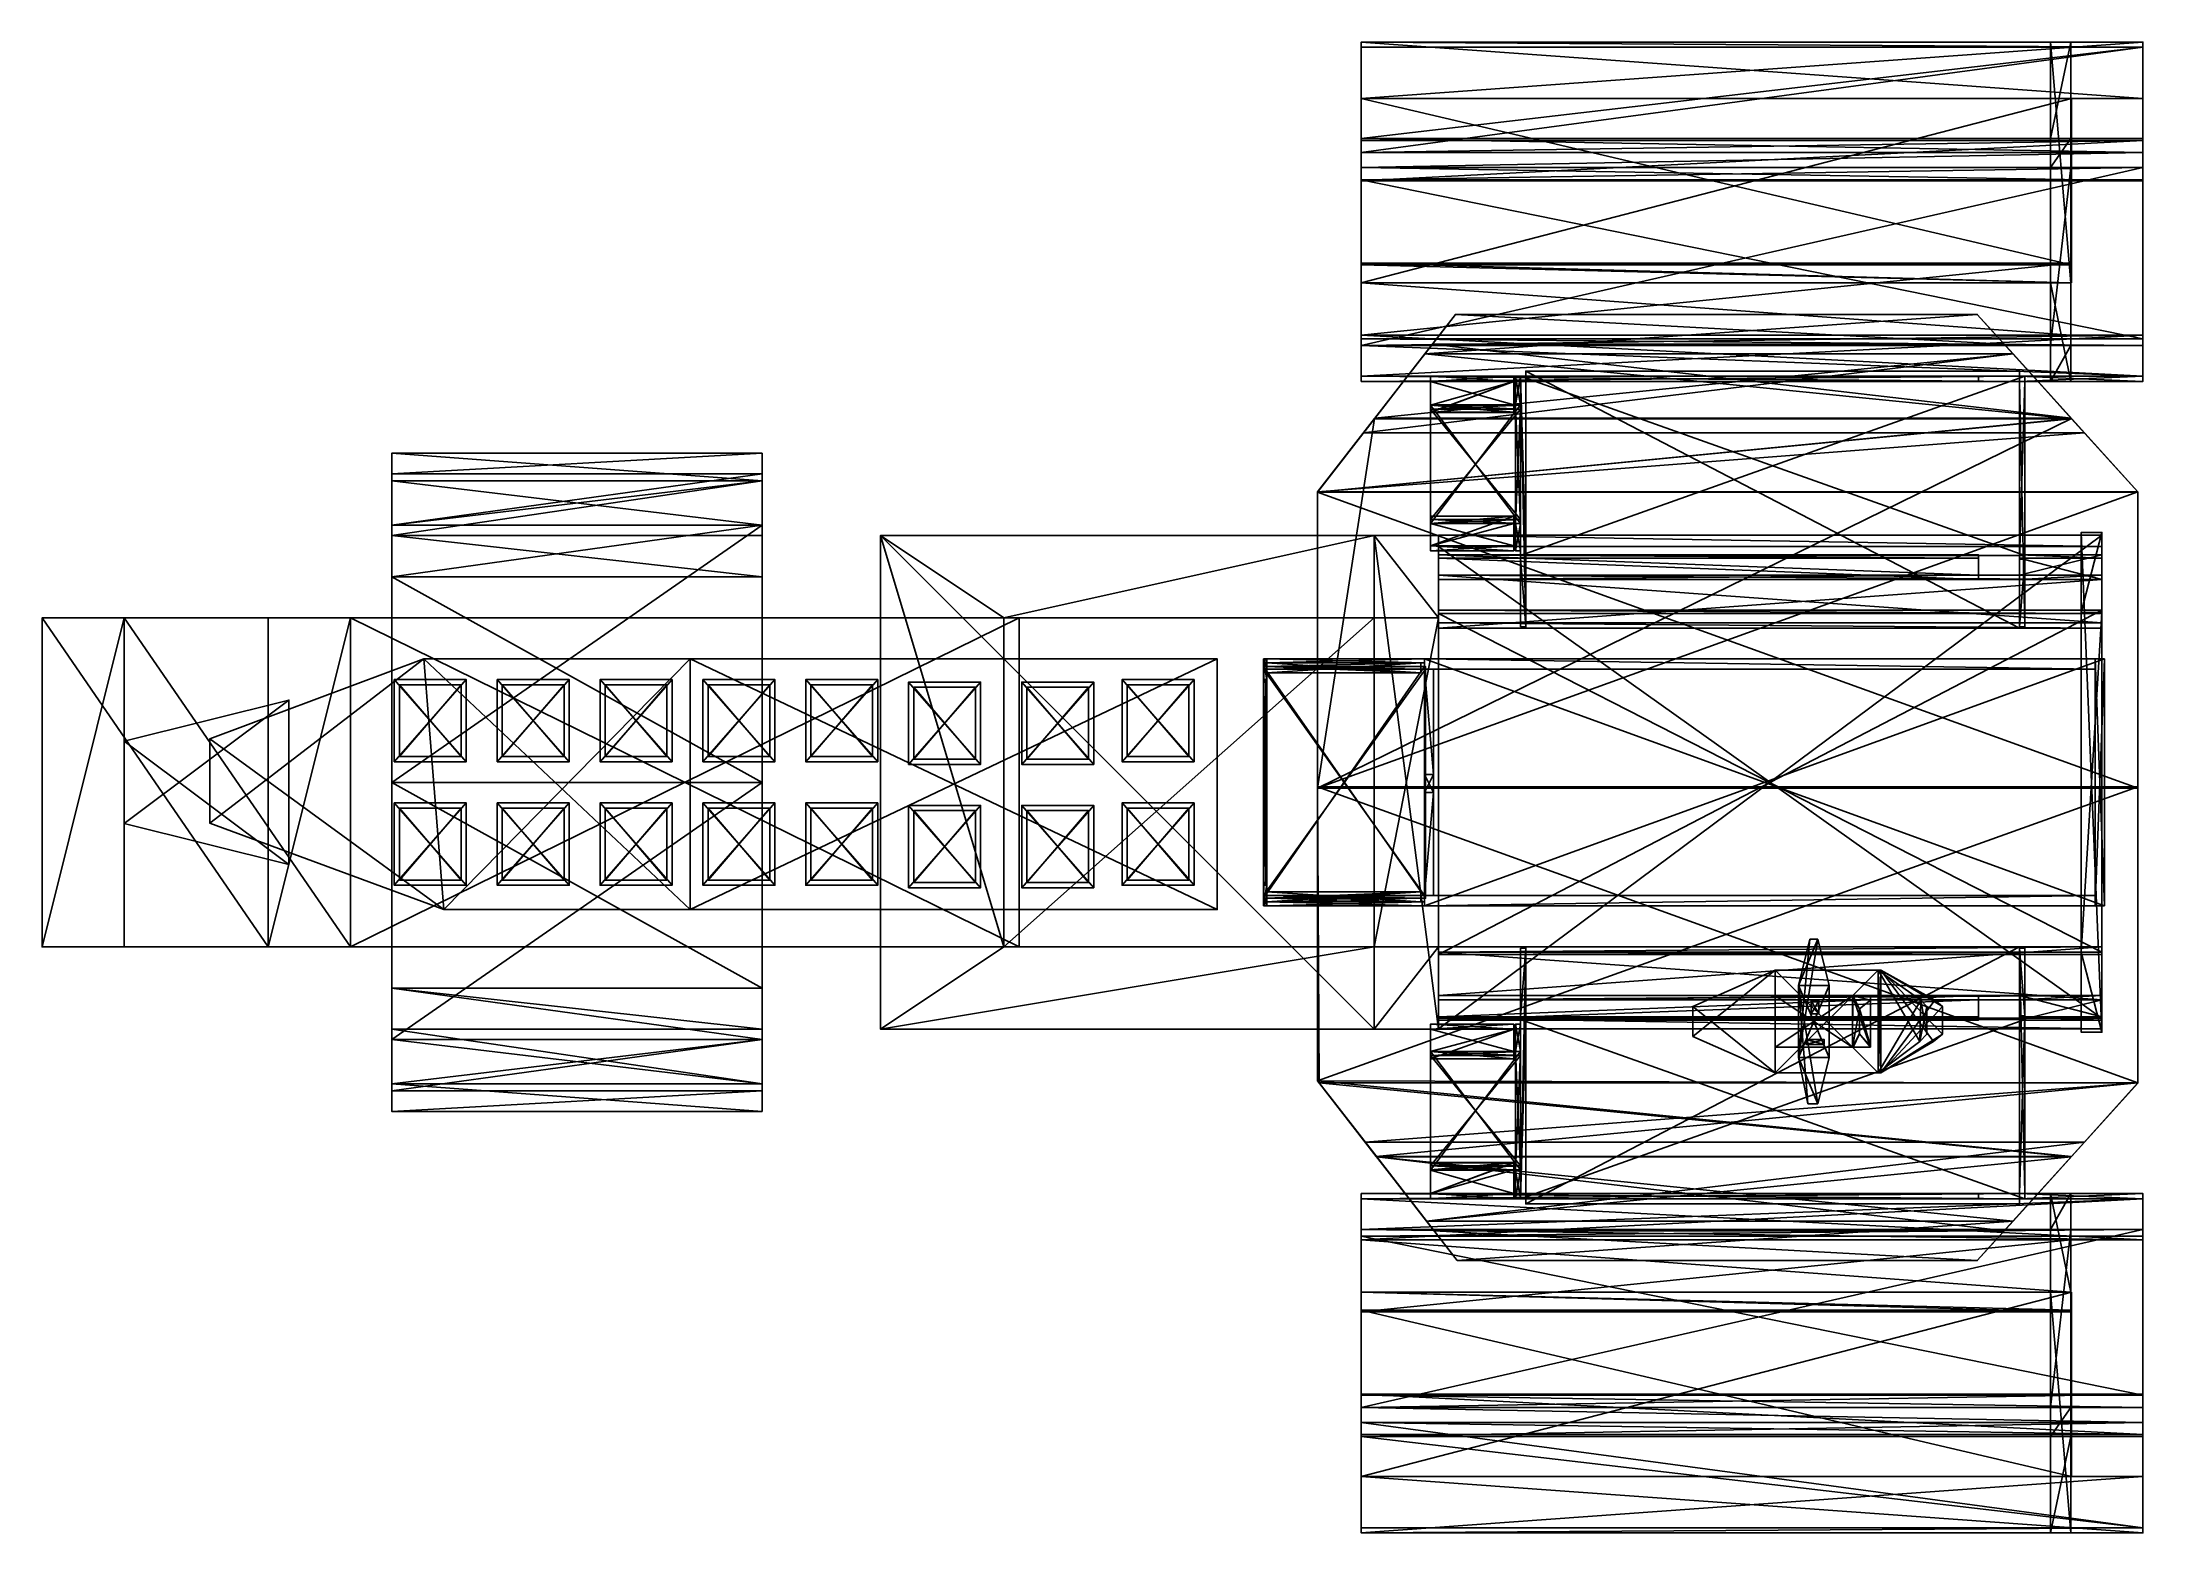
# Model space of a CAD drawing. Extents: x -3720 to 2816, y 1248 to 5888.
import ezdxf

# ---------------------------------------------------------------- set-up
doc = ezdxf.new("R2010")
doc.units = 0

msp = doc.modelspace()

# ---------------------------------------------------------------- meshes
at = {"layer": 'OBJECT000', "color": 50}
mesh = msp.add_polyface(dxfattribs=at)
corners = [(424, 2816, -6400), (424, 4352, -6400), (424, 4096, -5760), (424, 3072, -5760), (624, 3072, -5760), (624, 4096, -5760), (624, 4352, -6400), (624, 2816, -6400)]
mesh.append_faces([[corners[k] for k in face] for face in [(1, 3, 0), (3, 5, 4), (1, 7, 6), (1, 5, 2), (0, 4, 7), (7, 5, 6)]], dxfattribs={"vtx0": -1})
mesh.append_faces([[corners[k] for k in face] for face in [(1, 2, 3), (3, 2, 5), (1, 0, 7), (1, 6, 5), (0, 3, 4), (7, 4, 5)]], dxfattribs={"vtx2": -1})
at = {"layer": 'OBJECT001', "color": 50}
mesh = msp.add_polyface(dxfattribs=at)
corners = [(2432, 4292.439941, -6320), (2688, 4292.439941, -6320), (2688, 4228.459961, -6139.510254), (2432, 4228.459961, -6139.510254), (2688, 4281.599609, -6320), (2432, 4281.599609, -6320), (2432, 4215.57959, -6138.939941), (2688, 4215.57959, -6138.939941)]
mesh.append_faces([[corners[k] for k in face] for face in [(1, 3, 0), (5, 7, 4), (6, 2, 7), (0, 4, 1), (1, 7, 2), (5, 3, 6)]], dxfattribs={"vtx0": -1})
mesh.append_faces([[corners[k] for k in face] for face in [(1, 2, 3), (5, 6, 7), (6, 3, 2), (0, 5, 4), (1, 4, 7), (5, 0, 3)]], dxfattribs={"vtx2": -1})
at = {"layer": 'OBJECT002', "color": 50}
mesh = msp.add_polyface(dxfattribs=at)
corners = [(80, 3232, -5584), (80, 3936, -5584), (580.328003, 3936, -5584), (580.328003, 3232, -5584), (80, 3944.399902, -5596), (80, 3223.600098, -5596), (580.328003, 3223.600098, -5596), (580.328003, 3944.399902, -5596)]
mesh.append_faces([[corners[k] for k in face] for face in [(1, 3, 0), (1, 5, 4), (3, 7, 6), (0, 6, 5), (2, 4, 7), (5, 7, 4)]], dxfattribs={"vtx0": -1})
mesh.append_faces([[corners[k] for k in face] for face in [(1, 2, 3), (1, 0, 5), (3, 2, 7), (0, 3, 6), (2, 1, 4), (5, 6, 7)]], dxfattribs={"vtx2": -1})
at = {"layer": 'OBJECT003', "color": 50}
mesh = msp.add_polyface(dxfattribs=at)
corners = [(80, 3936, -5744), (80, 3232, -5744), (584, 3232, -5744), (584, 3936, -5744), (80, 3223.600098, -5732), (80, 3944.400879, -5732), (584, 3944.400879, -5732), (584, 3223.600098, -5732)]
mesh.append_faces([[corners[k] for k in face] for face in [(1, 3, 0), (1, 5, 4), (3, 7, 6), (0, 6, 5), (2, 4, 7), (5, 7, 4)]], dxfattribs={"vtx0": -1})
mesh.append_faces([[corners[k] for k in face] for face in [(1, 2, 3), (1, 0, 5), (3, 2, 7), (0, 3, 6), (2, 1, 4), (5, 6, 7)]], dxfattribs={"vtx2": -1})
at = {"layer": 'OBJECT004', "color": 50}
mesh = msp.add_polyface(dxfattribs=at)
corners = [(90.721207, 3968, -5698.290039), (580.328125, 3968, -5698.290039), (580.328125, 3968, -5629.708496), (90.721207, 3968, -5629.708496), (580.328003, 3956, -5612.568359), (580.328003, 3956, -5715.430176), (90.721207, 3956, -5612.568359), (90.721207, 3956, -5715.427246)]
mesh.append_faces([[corners[k] for k in face] for face in [(1, 3, 0), (2, 5, 4), (3, 4, 6), (1, 7, 5), (0, 6, 7), (5, 6, 4)]], dxfattribs={"vtx0": -1})
mesh.append_faces([[corners[k] for k in face] for face in [(1, 2, 3), (2, 1, 5), (3, 2, 4), (1, 0, 7), (0, 3, 6), (5, 7, 6)]], dxfattribs={"vtx2": -1})
at = {"layer": 'OBJECT005', "color": 50}
mesh = msp.add_polyface(dxfattribs=at)
corners = [(580.328125, 3200, -5629.708496), (580.328125, 3200, -5698.290039), (90.721207, 3200, -5698.290039), (90.721207, 3200, -5629.708496), (580.328003, 3212, -5715.430176), (580.328003, 3212, -5612.568359), (90.721207, 3212, -5612.567871), (90.721207, 3212, -5715.429688)]
mesh.append_faces([[corners[k] for k in face] for face in [(1, 3, 0), (1, 5, 4), (0, 6, 5), (2, 4, 7), (3, 7, 6), (4, 6, 7)]], dxfattribs={"vtx0": -1})
mesh.append_faces([[corners[k] for k in face] for face in [(1, 2, 3), (1, 0, 5), (0, 3, 6), (2, 1, 4), (3, 2, 7), (4, 5, 6)]], dxfattribs={"vtx2": -1})
at = {"layer": 'OBJECT006', "color": 50}
mesh = msp.add_polyface(dxfattribs=at)
corners = [(569.606018, 3212, -5612.572266), (90.722656, 3212, -5612.572266), (90.722656, 3223.601807, -5596), (569.606018, 3223.601807, -5596), (90.722656, 3243, -5596), (569.606018, 3243, -5596), (90.721199, 3212, -5634.860352), (569.606018, 3212, -5634.860352)]
mesh.append_faces([[corners[k] for k in face] for face in [(1, 3, 0), (2, 5, 3), (1, 4, 2), (1, 7, 6), (0, 5, 7), (4, 7, 5)]], dxfattribs={"vtx0": -1})
mesh.append_faces([[corners[k] for k in face] for face in [(1, 2, 3), (2, 4, 5), (1, 6, 4), (1, 0, 7), (0, 3, 5), (4, 6, 7)]], dxfattribs={"vtx2": -1})
at = {"layer": 'OBJECT007', "color": 50}
mesh = msp.add_polyface(dxfattribs=at)
corners = [(569.606018, 3944.399658, -5596), (90.722656, 3944.399658, -5596), (90.722656, 3956, -5612.570313), (569.606018, 3956, -5612.570313), (90.722656, 3925, -5596), (569.606018, 3925, -5596), (90.721199, 3956, -5634.859863), (569.606018, 3956, -5634.859863)]
mesh.append_faces([[corners[k] for k in face] for face in [(1, 3, 0), (1, 5, 4), (2, 4, 6), (3, 6, 7), (3, 5, 0), (6, 5, 7)]], dxfattribs={"vtx0": -1})
mesh.append_faces([[corners[k] for k in face] for face in [(1, 2, 3), (1, 0, 5), (2, 1, 4), (3, 2, 6), (3, 7, 5), (6, 4, 5)]], dxfattribs={"vtx2": -1})
at = {"layer": 'OBJECT008', "color": 50}
mesh = msp.add_polyface(dxfattribs=at)
corners = [(90.722656, 3956, -5715.427734), (90.722656, 3944.398193, -5732), (569.606018, 3944.398193, -5732), (569.606018, 3956, -5715.427734), (90.722656, 3925, -5732), (569.606018, 3925, -5732), (90.721199, 3956, -5693.139648), (569.606018, 3956, -5693.139648)]
mesh.append_faces([[corners[k] for k in face] for face in [(1, 3, 0), (1, 5, 2), (1, 6, 4), (0, 7, 6), (3, 5, 7), (4, 7, 5)]], dxfattribs={"vtx0": -1})
mesh.append_faces([[corners[k] for k in face] for face in [(1, 2, 3), (1, 4, 5), (1, 0, 6), (0, 3, 7), (3, 2, 5), (4, 6, 7)]], dxfattribs={"vtx2": -1})
at = {"layer": 'OBJECT009', "color": 50}
mesh = msp.add_polyface(dxfattribs=at)
corners = [(569.606018, 3223.599121, -5732), (90.722656, 3223.599121, -5732), (90.722656, 3212, -5715.431641), (569.606018, 3212, -5715.431641), (90.722656, 3243, -5732), (569.606018, 3243, -5732), (90.721199, 3212, -5693.140137), (569.606018, 3212, -5693.140137)]
mesh.append_faces([[corners[k] for k in face] for face in [(1, 3, 0), (1, 5, 4), (2, 4, 6), (3, 6, 7), (0, 7, 5), (5, 6, 4)]], dxfattribs={"vtx0": -1})
mesh.append_faces([[corners[k] for k in face] for face in [(1, 2, 3), (1, 0, 5), (2, 1, 4), (3, 2, 6), (0, 3, 7), (5, 7, 6)]], dxfattribs={"vtx2": -1})
at = {"layer": 'OBJECT010', "color": 50}
mesh = msp.add_polyface(dxfattribs=at)
corners = [(80, 3209.597656, -5712), (80, 3223.597656, -5732), (80, 3944.398926, -5732), (80, 3958.398926, -5712), (90.721199, 3944.400146, -5732), (90.721199, 3958.400146, -5712), (90.721199, 3209.599121, -5712), (90.721199, 3223.599121, -5732)]
mesh.append_faces([[corners[k] for k in face] for face in [(1, 3, 0), (2, 5, 3), (7, 0, 6), (2, 7, 4), (4, 6, 5), (0, 5, 6)]], dxfattribs={"vtx0": -1})
mesh.append_faces([[corners[k] for k in face] for face in [(1, 2, 3), (2, 4, 5), (7, 1, 0), (2, 1, 7), (4, 7, 6), (0, 3, 5)]], dxfattribs={"vtx2": -1})
at = {"layer": 'OBJECT011', "color": 50}
mesh = msp.add_polyface(dxfattribs=at)
corners = [(80, 3200, -5629.710449), (80, 3200, -5632), (80, 3968, -5632), (80, 3968, -5629.709961), (80, 3944.399902, -5596), (80, 3223.600342, -5596), (90.721199, 3968, -5632), (90.721199, 3968, -5629.709961), (90.721199, 3200, -5629.710449), (90.721199, 3200, -5632), (90.721199, 3223.598633, -5596), (90.721199, 3944.399902, -5596)]
mesh.append_faces([[corners[k] for k in face] for face in [(1, 5, 0), (2, 7, 3), (0, 9, 1), (0, 10, 8), (3, 11, 4), (5, 11, 10), (6, 11, 7), (2, 9, 6)]], dxfattribs={"vtx0": -1})
mesh.append_faces([[corners[k] for k in face] for face in [(1, 3, 4), (1, 4, 5), (6, 8, 10), (6, 10, 11)]], dxfattribs={"vtx0": -1, "vtx2": -1})
mesh.append_faces([[corners[k] for k in face] for face in [(1, 2, 3), (2, 6, 7), (0, 8, 9), (0, 5, 10), (3, 7, 11), (5, 4, 11), (6, 9, 8), (2, 1, 9)]], dxfattribs={"vtx2": -1})
at = {"layer": 'OBJECT012', "color": 50}
mesh = msp.add_polyface(dxfattribs=at)
corners = [(80, 3200, -5632), (80, 3200, -5698.290527), (80, 3209.599854, -5712), (80, 3264, -5712), (80, 3264, -5632), (90.721199, 3200, -5632), (90.721199, 3200, -5698.290527), (90.721199, 3209.599854, -5712), (90.721199, 3264, -5712), (90.721199, 3264, -5632)]
mesh.append_faces([[corners[k] for k in face] for face in [(1, 4, 0), (6, 0, 5), (1, 7, 2), (7, 9, 8), (2, 8, 3), (0, 9, 5), (3, 9, 4)]], dxfattribs={"vtx0": -1})
mesh.append_faces([[corners[k] for k in face] for face in [(1, 3, 4), (7, 5, 9)]], dxfattribs={"vtx0": -1, "vtx2": -1})
mesh.append_faces([[corners[k] for k in face] for face in [(1, 2, 3), (6, 1, 0), (1, 6, 7), (7, 6, 5), (2, 7, 8), (0, 4, 9), (3, 8, 9)]], dxfattribs={"vtx2": -1})
at = {"layer": 'OBJECT013', "color": 50}
mesh = msp.add_polyface(dxfattribs=at)
corners = [(80, 3264, -5712), (80, 3272, -5712), (80, 3272, -5632), (80, 3264, -5632), (90.721199, 3272, -5712), (90.721199, 3264, -5712), (90.721199, 3264, -5632), (90.721199, 3272, -5632)]
mesh.append_faces([[corners[k] for k in face] for face in [(1, 3, 0), (5, 7, 4), (0, 4, 1), (2, 6, 3), (5, 3, 6), (1, 7, 2)]], dxfattribs={"vtx0": -1})
mesh.append_faces([[corners[k] for k in face] for face in [(1, 2, 3), (5, 6, 7), (0, 5, 4), (2, 7, 6), (5, 0, 3), (1, 4, 7)]], dxfattribs={"vtx2": -1})
at = {"layer": 'OBJECT014', "color": 50}
mesh = msp.add_polyface(dxfattribs=at)
corners = [(87, 3272, -5712), (87, 3384, -5712), (87, 3384, -5632), (87, 3272, -5632), (88, 3384, -5712), (88, 3272, -5712), (88, 3272, -5632), (88, 3384, -5632)]
mesh.append_faces([[corners[k] for k in face] for face in [(1, 3, 0), (5, 7, 4), (0, 4, 1), (2, 6, 3), (5, 3, 6), (1, 7, 2)]], dxfattribs={"vtx0": -1})
mesh.append_faces([[corners[k] for k in face] for face in [(1, 2, 3), (5, 6, 7), (0, 5, 4), (2, 7, 6), (5, 0, 3), (1, 4, 7)]], dxfattribs={"vtx2": -1})
at = {"layer": 'OBJECT015', "color": 50}
mesh = msp.add_polyface(dxfattribs=at)
corners = [(80, 3384, -5712), (80, 3392, -5712), (80, 3392, -5632), (80, 3384, -5632), (90.721199, 3392, -5712), (90.721199, 3384, -5712), (90.721199, 3384, -5632), (90.721199, 3392, -5632)]
mesh.append_faces([[corners[k] for k in face] for face in [(1, 3, 0), (5, 7, 4), (0, 4, 1), (2, 6, 3), (5, 3, 6), (1, 7, 2)]], dxfattribs={"vtx0": -1})
mesh.append_faces([[corners[k] for k in face] for face in [(1, 2, 3), (5, 6, 7), (0, 5, 4), (2, 7, 6), (5, 0, 3), (1, 4, 7)]], dxfattribs={"vtx2": -1})
at = {"layer": 'OBJECT016', "color": 50}
mesh = msp.add_polyface(dxfattribs=at)
corners = [(87, 3392, -5712), (87, 3520, -5712), (87, 3520, -5632), (87, 3392, -5632), (88, 3520, -5712), (88, 3392, -5712), (88, 3392, -5632), (88, 3520, -5632)]
mesh.append_faces([[corners[k] for k in face] for face in [(1, 3, 0), (5, 7, 4), (0, 4, 1), (2, 6, 3), (5, 3, 6), (1, 7, 2)]], dxfattribs={"vtx0": -1})
mesh.append_faces([[corners[k] for k in face] for face in [(1, 2, 3), (5, 6, 7), (0, 5, 4), (2, 7, 6), (5, 0, 3), (1, 4, 7)]], dxfattribs={"vtx2": -1})
at = {"layer": 'OBJECT017', "color": 50}
mesh = msp.add_polyface(dxfattribs=at)
corners = [(80, 3520, -5712), (80, 3528, -5712), (80, 3528, -5632), (80, 3520, -5632), (90.721199, 3528, -5712), (90.721199, 3520, -5712), (90.721199, 3520, -5632), (90.721199, 3528, -5632)]
mesh.append_faces([[corners[k] for k in face] for face in [(1, 3, 0), (5, 7, 4), (0, 4, 1), (2, 6, 3), (5, 3, 6), (1, 7, 2)]], dxfattribs={"vtx0": -1})
mesh.append_faces([[corners[k] for k in face] for face in [(1, 2, 3), (5, 6, 7), (0, 5, 4), (2, 7, 6), (5, 0, 3), (1, 4, 7)]], dxfattribs={"vtx2": -1})
at = {"layer": 'OBJECT018', "color": 50}
mesh = msp.add_polyface(dxfattribs=at)
corners = [(87, 3528, -5712), (87, 3640, -5712), (87, 3640, -5632), (87, 3528, -5632), (88, 3640, -5712), (88, 3528, -5712), (88, 3528, -5632), (88, 3640, -5632)]
mesh.append_faces([[corners[k] for k in face] for face in [(1, 3, 0), (5, 7, 4), (0, 4, 1), (2, 6, 3), (5, 3, 6), (1, 7, 2)]], dxfattribs={"vtx0": -1})
mesh.append_faces([[corners[k] for k in face] for face in [(1, 2, 3), (5, 6, 7), (0, 5, 4), (2, 7, 6), (5, 0, 3), (1, 4, 7)]], dxfattribs={"vtx2": -1})
at = {"layer": 'OBJECT019', "color": 50}
mesh = msp.add_polyface(dxfattribs=at)
corners = [(80, 3640, -5712), (80, 3648, -5712), (80, 3648, -5632), (80, 3640, -5632), (90.721199, 3648, -5712), (90.721199, 3640, -5712), (90.721199, 3640, -5632), (90.721199, 3648, -5632)]
mesh.append_faces([[corners[k] for k in face] for face in [(1, 3, 0), (5, 7, 4), (0, 4, 1), (2, 6, 3), (1, 7, 2), (5, 3, 6)]], dxfattribs={"vtx0": -1})
mesh.append_faces([[corners[k] for k in face] for face in [(1, 2, 3), (5, 6, 7), (0, 5, 4), (2, 7, 6), (1, 4, 7), (5, 0, 3)]], dxfattribs={"vtx2": -1})
at = {"layer": 'OBJECT020', "color": 50}
mesh = msp.add_polyface(dxfattribs=at)
corners = [(87, 3648, -5712), (87, 3776, -5712), (87, 3776, -5632), (87, 3648, -5632), (88, 3776, -5712), (88, 3648, -5712), (88, 3648, -5632), (88, 3776, -5632)]
mesh.append_faces([[corners[k] for k in face] for face in [(1, 3, 0), (5, 7, 4), (0, 4, 1), (2, 6, 3), (5, 3, 6), (1, 7, 2)]], dxfattribs={"vtx0": -1})
mesh.append_faces([[corners[k] for k in face] for face in [(1, 2, 3), (5, 6, 7), (0, 5, 4), (2, 7, 6), (5, 0, 3), (1, 4, 7)]], dxfattribs={"vtx2": -1})
at = {"layer": 'OBJECT021', "color": 50}
mesh = msp.add_polyface(dxfattribs=at)
corners = [(80, 3776, -5712), (80, 3784, -5712), (80, 3784, -5632), (80, 3776, -5632), (90.721199, 3784, -5712), (90.721199, 3776, -5712), (90.721199, 3776, -5632), (90.721199, 3784, -5632)]
mesh.append_faces([[corners[k] for k in face] for face in [(1, 3, 0), (5, 7, 4), (0, 4, 1), (2, 6, 3), (5, 3, 6), (1, 7, 2)]], dxfattribs={"vtx0": -1})
mesh.append_faces([[corners[k] for k in face] for face in [(1, 2, 3), (5, 6, 7), (0, 5, 4), (2, 7, 6), (5, 0, 3), (1, 4, 7)]], dxfattribs={"vtx2": -1})
at = {"layer": 'OBJECT022', "color": 50}
mesh = msp.add_polyface(dxfattribs=at)
corners = [(87, 3784, -5712), (87, 3896, -5712), (87, 3896, -5632), (87, 3784, -5632), (88, 3896, -5712), (88, 3784, -5712), (88, 3784, -5632), (88, 3896, -5632)]
mesh.append_faces([[corners[k] for k in face] for face in [(1, 3, 0), (5, 7, 4), (0, 4, 1), (2, 6, 3), (5, 3, 6), (1, 7, 2)]], dxfattribs={"vtx0": -1})
mesh.append_faces([[corners[k] for k in face] for face in [(1, 2, 3), (5, 6, 7), (0, 5, 4), (2, 7, 6), (5, 0, 3), (1, 4, 7)]], dxfattribs={"vtx2": -1})
at = {"layer": 'OBJECT023', "color": 50}
mesh = msp.add_polyface(dxfattribs=at)
corners = [(80, 3896, -5712), (80, 3904, -5712), (80, 3904, -5632), (80, 3896, -5632), (90.721199, 3904, -5712), (90.721199, 3896, -5712), (90.721199, 3896, -5632), (90.721199, 3904, -5632)]
mesh.append_faces([[corners[k] for k in face] for face in [(1, 3, 0), (5, 7, 4), (0, 4, 1), (2, 6, 3), (1, 7, 2), (5, 3, 6)]], dxfattribs={"vtx0": -1})
mesh.append_faces([[corners[k] for k in face] for face in [(1, 2, 3), (5, 6, 7), (0, 5, 4), (2, 7, 6), (1, 4, 7), (5, 0, 3)]], dxfattribs={"vtx2": -1})
at = {"layer": 'OBJECT024', "color": 50}
mesh = msp.add_polyface(dxfattribs=at)
corners = [(80, 3904, -5712), (80, 3958.400146, -5712), (80, 3968, -5698.290527), (80, 3968, -5632), (80, 3904, -5632), (90.721199, 3968, -5698.290527), (90.721199, 3968, -5632), (90.721199, 3958.399658, -5712), (90.721199, 3904, -5712), (90.721199, 3904, -5632)]
mesh.append_faces([[corners[k] for k in face] for face in [(1, 4, 0), (2, 6, 3), (1, 5, 2), (5, 9, 6), (1, 8, 7), (3, 9, 4), (8, 4, 9)]], dxfattribs={"vtx0": -1})
mesh.append_faces([[corners[k] for k in face] for face in [(1, 3, 4), (5, 8, 9)]], dxfattribs={"vtx0": -1, "vtx2": -1})
mesh.append_faces([[corners[k] for k in face] for face in [(1, 2, 3), (2, 5, 6), (1, 7, 5), (5, 7, 8), (1, 0, 8), (3, 6, 9), (8, 0, 4)]], dxfattribs={"vtx2": -1})
at = {"layer": 'OBJECT025', "color": 50}
mesh = msp.add_polyface(dxfattribs=at)
corners = [(424, 3072, -5760), (-728, 3072, -5760), (-728, 4096, -5760), (424, 4096, -5760), (424, 4352, -6400), (-1112, 4352, -6400), (-1112, 2816, -6400), (424, 2816, -6400)]
mesh.append_faces([[corners[k] for k in face] for face in [(1, 3, 0), (5, 7, 4), (4, 2, 5), (6, 0, 7), (5, 1, 6), (7, 3, 4)]], dxfattribs={"vtx0": -1})
mesh.append_faces([[corners[k] for k in face] for face in [(1, 2, 3), (5, 6, 7), (4, 3, 2), (6, 1, 0), (5, 2, 1), (7, 0, 3)]], dxfattribs={"vtx2": -1})
at = {"layer": 'OBJECT026', "color": 50}
mesh = msp.add_polyface(dxfattribs=at)
corners = [(2688, 2843.560547, -6320), (2432, 2843.560547, -6320), (2432, 2907.540527, -6155.459961), (2688, 2907.540527, -6155.459961), (2432, 2854.400146, -6320), (2688, 2854.400146, -6320), (2688, 2920.420166, -6154.939941), (2432, 2920.420166, -6154.939941)]
mesh.append_faces([[corners[k] for k in face] for face in [(1, 3, 0), (5, 7, 4), (2, 6, 3), (4, 0, 5), (5, 3, 6), (1, 7, 2)]], dxfattribs={"vtx0": -1})
mesh.append_faces([[corners[k] for k in face] for face in [(1, 2, 3), (5, 6, 7), (2, 7, 6), (4, 1, 0), (5, 0, 3), (1, 4, 7)]], dxfattribs={"vtx2": -1})
at = {"layer": 'OBJECT027', "color": 50}
mesh = msp.add_polyface(dxfattribs=at)
corners = [(880, 2288, -6304), (880, 2846, -6304), (2448, 2846, -6304), (2448, 2288, -6304), (880, 2846, -6320), (880, 2288, -6320), (2448, 2288, -6320), (2448, 2846, -6320)]
mesh.append_faces([[corners[k] for k in face] for face in [(1, 3, 0), (5, 7, 4), (4, 0, 5), (6, 2, 7), (5, 3, 6), (7, 1, 4)]], dxfattribs={"vtx0": -1})
mesh.append_faces([[corners[k] for k in face] for face in [(1, 2, 3), (5, 6, 7), (4, 1, 0), (6, 3, 2), (5, 0, 3), (7, 2, 1)]], dxfattribs={"vtx2": -1})
at = {"layer": 'OBJECT028', "color": 50}
mesh = msp.add_polyface(dxfattribs=at)
corners = [(624, 2907.540039, -6155.459961), (624, 3055.110107, -5776), (2688, 3055.110107, -5776), (2688, 2907.540039, -6155.459961), (624, 2920.419678, -6154.939941), (624, 3072, -5776), (2688, 3072, -5776), (2688, 2920.419678, -6154.939941)]
mesh.append_faces([[corners[k] for k in face] for face in [(1, 3, 0), (0, 5, 1), (1, 6, 2), (2, 7, 3), (4, 6, 5), (0, 7, 4)]], dxfattribs={"vtx0": -1})
mesh.append_faces([[corners[k] for k in face] for face in [(1, 2, 3), (0, 4, 5), (1, 5, 6), (2, 6, 7), (4, 7, 6), (0, 3, 7)]], dxfattribs={"vtx2": -1})
at = {"layer": 'OBJECT029', "color": 50}
mesh = msp.add_polyface(dxfattribs=at)
corners = [(2304, 2843.560547, -6320), (624, 2843.560547, -6320), (624, 2907.540527, -6155.459961), (2304, 2907.540527, -6155.459961), (624, 2854.399658, -6320), (624, 2920.419678, -6154.939941), (2304, 2854.400146, -6320), (2304, 2920.420166, -6154.939941)]
mesh.append_faces([[corners[k] for k in face] for face in [(1, 3, 0), (1, 5, 2), (4, 7, 5), (2, 7, 3), (4, 0, 6), (6, 3, 7)]], dxfattribs={"vtx0": -1})
mesh.append_faces([[corners[k] for k in face] for face in [(1, 2, 3), (1, 4, 5), (4, 6, 7), (2, 5, 7), (4, 1, 0), (6, 0, 3)]], dxfattribs={"vtx2": -1})
at = {"layer": 'OBJECT030', "color": 50}
mesh = msp.add_polyface(dxfattribs=at)
corners = [(2448, 2857.290039, -6304.439941), (2448, 2304, -6304.439941), (2448, 2304, -6044.609863), (2448, 3067.540039, -5767.140137), (2432, 2304, -6044.609375), (2432, 3067.540283, -5767.139648), (2432, 2304, -6304.439941), (2432, 2857.290039, -6304.439941)]
mesh.append_faces([[corners[k] for k in face] for face in [(1, 3, 0), (2, 5, 3), (1, 4, 2), (6, 0, 7), (4, 7, 5), (0, 5, 7)]], dxfattribs={"vtx0": -1})
mesh.append_faces([[corners[k] for k in face] for face in [(1, 2, 3), (2, 4, 5), (1, 6, 4), (6, 1, 0), (4, 6, 7), (0, 3, 5)]], dxfattribs={"vtx2": -1})
at = {"layer": 'OBJECT031', "color": 50}
mesh = msp.add_polyface(dxfattribs=at)
corners = [(2432, 2272, -6044.609863), (896, 2272, -6044.609863), (896, 3071.679932, -5765.689941), (2432, 3071.679932, -5765.689941), (896, 2272, -6049.959961), (2432, 2272, -6049.959961), (896, 3071.679932, -5775.560059), (2432, 3071.679932, -5775.560059)]
mesh.append_faces([[corners[k] for k in face] for face in [(1, 3, 0), (1, 5, 4), (2, 4, 6), (0, 7, 5), (3, 6, 7), (4, 7, 6)]], dxfattribs={"vtx0": -1})
mesh.append_faces([[corners[k] for k in face] for face in [(1, 2, 3), (1, 0, 5), (2, 1, 4), (0, 3, 7), (3, 2, 6), (4, 5, 7)]], dxfattribs={"vtx2": -1})
at = {"layer": 'OBJECT032', "color": 50}
mesh = msp.add_polyface(dxfattribs=at)
corners = [(880, 3067.539795, -5767.140625), (880, 2288, -6044.610352), (880, 2288, -6304.439941), (880, 2852.889893, -6304.439941), (896, 2288, -6044.610352), (896, 3067.539795, -5767.140625), (896, 2288, -6304.439941), (896, 2852.889893, -6304.439941)]
mesh.append_faces([[corners[k] for k in face] for face in [(1, 3, 0), (1, 5, 4), (2, 4, 6), (2, 7, 3), (6, 5, 7), (3, 5, 0)]], dxfattribs={"vtx0": -1})
mesh.append_faces([[corners[k] for k in face] for face in [(1, 2, 3), (1, 0, 5), (2, 1, 4), (2, 6, 7), (6, 4, 5), (3, 7, 5)]], dxfattribs={"vtx2": -1})
at = {"layer": 'OBJECT033', "color": 50}
mesh = msp.add_polyface(dxfattribs=at)
corners = [(600, 2734.251465, -6416), (600, 2390.810059, -6416), (880, 2390.810059, -6416), (880, 2734.251465, -6416), (600, 2377.75, -6400), (600, 2746.671387, -6400), (880, 2746.671387, -6400), (880, 2377.75, -6400)]
mesh.append_faces([[corners[k] for k in face] for face in [(1, 3, 0), (1, 5, 4), (3, 7, 6), (0, 6, 5), (2, 4, 7), (5, 7, 4)]], dxfattribs={"vtx0": -1})
mesh.append_faces([[corners[k] for k in face] for face in [(1, 2, 3), (1, 0, 5), (3, 2, 7), (0, 3, 6), (2, 1, 4), (5, 6, 7)]], dxfattribs={"vtx2": -1})
at = {"layer": 'OBJECT034', "color": 50}
mesh = msp.add_polyface(dxfattribs=at)
corners = [(858.461975, 2304.120117, -6309.750977), (858.461975, 2377.749023, -6400), (600, 2377.749023, -6400), (600, 2304.120117, -6309.750977), (600, 2400.830078, -6400), (858.461975, 2400.830078, -6400), (600, 2304.120117, -6288), (858.461975, 2304.120117, -6288)]
mesh.append_faces([[corners[k] for k in face] for face in [(1, 3, 0), (2, 5, 4), (3, 4, 6), (1, 7, 5), (0, 6, 7), (5, 6, 4)]], dxfattribs={"vtx0": -1})
mesh.append_faces([[corners[k] for k in face] for face in [(1, 2, 3), (2, 1, 5), (3, 2, 4), (1, 0, 7), (0, 3, 6), (5, 7, 6)]], dxfattribs={"vtx2": -1})
at = {"layer": 'OBJECT035', "color": 50}
mesh = msp.add_polyface(dxfattribs=at)
corners = [(600, 2304.120117, -6234.123047), (600, 2377.192383, -6144), (858.461975, 2377.192383, -6144), (858.461975, 2304.120117, -6234.123047), (600, 2400.230225, -6144), (858.461975, 2400.230225, -6144), (600, 2304.120117, -6256), (858.461975, 2304.120117, -6256)]
mesh.append_faces([[corners[k] for k in face] for face in [(1, 3, 0), (1, 5, 2), (0, 4, 1), (3, 5, 7), (0, 7, 6), (5, 6, 7)]], dxfattribs={"vtx0": -1})
mesh.append_faces([[corners[k] for k in face] for face in [(1, 2, 3), (1, 4, 5), (0, 6, 4), (3, 2, 5), (0, 3, 7), (5, 4, 6)]], dxfattribs={"vtx2": -1})
at = {"layer": 'OBJECT036', "color": 50}
mesh = msp.add_polyface(dxfattribs=at)
corners = [(600, 2390.170166, -6128), (600, 2734.251465, -6128), (880, 2734.251465, -6128), (880, 2390.170166, -6128), (600, 2746.671387, -6144), (600, 2377.200195, -6144), (880, 2377.200195, -6144), (880, 2746.671387, -6144)]
mesh.append_faces([[corners[k] for k in face] for face in [(1, 3, 0), (1, 5, 4), (3, 7, 6), (2, 4, 7), (0, 6, 5), (5, 7, 4)]], dxfattribs={"vtx0": -1})
mesh.append_faces([[corners[k] for k in face] for face in [(1, 2, 3), (1, 0, 5), (3, 2, 7), (2, 1, 4), (0, 3, 6), (5, 6, 7)]], dxfattribs={"vtx2": -1})
at = {"layer": 'OBJECT037', "color": 50}
mesh = msp.add_polyface(dxfattribs=at)
corners = [(858.461975, 2288, -6290), (600, 2288, -6290), (600, 2288, -6254), (858.461975, 2288, -6254), (858.461975, 2304.120117, -6234.12207), (600, 2304.120117, -6234.12207), (600, 2304.120117, -6309.753906), (858.461975, 2304.120117, -6309.753906)]
mesh.append_faces([[corners[k] for k in face] for face in [(1, 3, 0), (3, 5, 4), (1, 7, 6), (2, 6, 5), (0, 4, 7), (7, 5, 6)]], dxfattribs={"vtx0": -1})
mesh.append_faces([[corners[k] for k in face] for face in [(1, 2, 3), (3, 2, 5), (1, 0, 7), (2, 1, 6), (0, 3, 4), (7, 4, 5)]], dxfattribs={"vtx2": -1})
at = {"layer": 'OBJECT038', "color": 50}
mesh = msp.add_polyface(dxfattribs=at)
corners = [(600, 2815.879883, -6310.780762), (600, 2746.670654, -6400), (858.461975, 2746.670654, -6400), (858.461975, 2815.879883, -6310.780762), (600, 2723.929688, -6400), (858.461975, 2723.929688, -6400), (600, 2815.879883, -6288), (858.461975, 2815.879883, -6288)]
mesh.append_faces([[corners[k] for k in face] for face in [(1, 3, 0), (1, 5, 2), (1, 6, 4), (3, 5, 7), (0, 7, 6), (4, 7, 5)]], dxfattribs={"vtx0": -1})
mesh.append_faces([[corners[k] for k in face] for face in [(1, 2, 3), (1, 4, 5), (1, 0, 6), (3, 2, 5), (0, 3, 7), (4, 6, 7)]], dxfattribs={"vtx2": -1})
at = {"layer": 'OBJECT039', "color": 50}
mesh = msp.add_polyface(dxfattribs=at)
corners = [(600, 2832, -6290), (858.461975, 2832, -6290), (858.461975, 2832, -6254), (600, 2832, -6254), (600, 2815.879883, -6233.21875), (858.461975, 2815.879883, -6233.21875), (858.461975, 2815.879883, -6310.778809), (600, 2815.879883, -6310.778809)]
mesh.append_faces([[corners[k] for k in face] for face in [(1, 3, 0), (3, 5, 4), (1, 7, 6), (0, 4, 7), (2, 6, 5), (7, 5, 6)]], dxfattribs={"vtx0": -1})
mesh.append_faces([[corners[k] for k in face] for face in [(1, 2, 3), (3, 2, 5), (1, 0, 7), (0, 3, 4), (2, 1, 6), (7, 4, 5)]], dxfattribs={"vtx2": -1})
at = {"layer": 'OBJECT040', "color": 50}
mesh = msp.add_polyface(dxfattribs=at)
corners = [(858.461975, 2815.879883, -6233.216797), (858.461975, 2746.662598, -6144), (600, 2746.662598, -6144), (600, 2815.879883, -6233.216797), (600, 2723.919922, -6144), (858.461975, 2723.919922, -6144), (600, 2815.879883, -6256), (858.461975, 2815.879883, -6256)]
mesh.append_faces([[corners[k] for k in face] for face in [(1, 3, 0), (2, 5, 4), (3, 4, 6), (0, 5, 1), (0, 6, 7), (4, 7, 6)]], dxfattribs={"vtx0": -1})
mesh.append_faces([[corners[k] for k in face] for face in [(1, 2, 3), (2, 1, 5), (3, 2, 4), (0, 7, 5), (0, 3, 6), (4, 5, 7)]], dxfattribs={"vtx2": -1})
at = {"layer": 'OBJECT041', "color": 50}
mesh = msp.add_polyface(dxfattribs=at)
corners = [(880, 2832, -6254), (880, 2832, -6290), (880, 2746.669678, -6400), (880, 2377.75, -6400), (880, 2288, -6290), (880, 2288, -6254), (880, 2377.189941, -6144), (880, 2746.67041, -6144), (864, 2288, -6290), (864, 2288, -6254), (864, 2832, -6290), (864, 2832, -6254), (864, 2746.667725, -6144), (864, 2746.67041, -6400), (864, 2377.1875, -6144), (864, 2377.751465, -6400)]
mesh.append_faces([[corners[k] for k in face] for face in [(1, 7, 0), (4, 9, 5), (1, 11, 10), (0, 12, 11), (2, 10, 13), (5, 14, 6), (3, 8, 4), (7, 14, 12), (3, 13, 15), (8, 14, 9)]], dxfattribs={"vtx0": -1})
mesh.append_faces([[corners[k] for k in face] for face in [(1, 3, 4), (1, 4, 5), (1, 5, 6), (1, 6, 7), (8, 13, 10), (8, 10, 11), (8, 11, 12), (8, 12, 14)]], dxfattribs={"vtx0": -1, "vtx2": -1})
mesh.append_faces([[corners[k] for k in face] for face in [(1, 2, 3), (4, 8, 9), (1, 0, 11), (0, 7, 12), (2, 1, 10), (5, 9, 14), (3, 15, 8), (7, 6, 14), (3, 2, 13), (8, 15, 13)]], dxfattribs={"vtx2": -1})
at = {"layer": 'OBJECT042', "color": 50}
mesh = msp.add_polyface(dxfattribs=at)
corners = [(384, 1264, -6264.482422), (384, 1547.875854, -6021.938965), (2816, 1547.875854, -6021.938965), (2816, 1264, -6264.482422), (384, 1592.310059, -6003.379883), (2816, 1592.310059, -6003.379883), (384, 1264, -6272), (2816, 1264, -6272)]
mesh.append_faces([[corners[k] for k in face] for face in [(1, 3, 0), (1, 5, 2), (1, 6, 4), (3, 5, 7), (0, 7, 6), (4, 7, 5)]], dxfattribs={"vtx0": -1})
mesh.append_faces([[corners[k] for k in face] for face in [(1, 2, 3), (1, 4, 5), (1, 0, 6), (3, 2, 5), (0, 3, 7), (4, 6, 7)]], dxfattribs={"vtx2": -1})
at = {"layer": 'OBJECT043', "color": 50}
mesh = msp.add_polyface(dxfattribs=at)
corners = [(2816, 1248, -6400), (384, 1248, -6400), (384, 1248, -6278.148926), (2816, 1248, -6278.148926), (384, 1264, -6264.47998), (2816, 1264, -6264.47998), (384, 1264, -6400), (2816, 1264, -6400)]
mesh.append_faces([[corners[k] for k in face] for face in [(1, 3, 0), (2, 5, 3), (1, 7, 6), (1, 4, 2), (0, 5, 7), (7, 4, 6)]], dxfattribs={"vtx0": -1})
mesh.append_faces([[corners[k] for k in face] for face in [(1, 2, 3), (2, 4, 5), (1, 0, 7), (1, 6, 4), (0, 3, 5), (7, 5, 4)]], dxfattribs={"vtx2": -1})
at = {"layer": 'OBJECT044', "color": 50}
mesh = msp.add_polyface(dxfattribs=at)
corners = [(2593.560059, 1941, -6416), (384, 1941, -6416), (384, 1424, -6416), (2593.560059, 1424, -6416), (384, 1997.180664, -6400), (384, 1424, -6400), (2593.560059, 1997.181274, -6400), (2593.560059, 1424, -6400)]
mesh.append_faces([[corners[k] for k in face] for face in [(1, 3, 0), (1, 5, 2), (4, 0, 6), (5, 6, 7), (2, 7, 3), (0, 7, 6)]], dxfattribs={"vtx0": -1})
mesh.append_faces([[corners[k] for k in face] for face in [(1, 2, 3), (1, 4, 5), (4, 1, 0), (5, 4, 6), (2, 5, 7), (0, 3, 7)]], dxfattribs={"vtx2": -1})
at = {"layer": 'OBJECT045', "color": 50}
mesh = msp.add_polyface(dxfattribs=at)
corners = [(2592, 2160, -6353.630371), (384, 2160, -6353.630371), (384, 1997.182373, -6400), (2592, 1997.182373, -6400), (384, 1936, -6400), (2592, 1936, -6400), (384, 2160, -6338.910156), (2592, 2160, -6338.910645)]
mesh.append_faces([[corners[k] for k in face] for face in [(1, 3, 0), (2, 5, 3), (2, 6, 4), (4, 7, 5), (1, 7, 6), (3, 7, 0)]], dxfattribs={"vtx0": -1})
mesh.append_faces([[corners[k] for k in face] for face in [(1, 2, 3), (2, 4, 5), (2, 1, 6), (4, 6, 7), (1, 0, 7), (3, 5, 7)]], dxfattribs={"vtx2": -1})
at = {"layer": 'OBJECT046', "color": 50}
mesh = msp.add_polyface(dxfattribs=at)
corners = [(384, 2288, -6317.168945), (384, 2160, -6353.628906), (2816, 2160, -6353.628906), (2816, 2288, -6317.168945), (384, 2288, -6304), (384, 2160, -6338.910156), (2816, 2288, -6304), (2816, 2160, -6338.910156)]
mesh.append_faces([[corners[k] for k in face] for face in [(1, 3, 0), (0, 5, 1), (3, 7, 6), (0, 6, 4), (4, 7, 5), (2, 5, 7)]], dxfattribs={"vtx0": -1})
mesh.append_faces([[corners[k] for k in face] for face in [(1, 2, 3), (0, 4, 5), (3, 2, 7), (0, 3, 6), (4, 6, 7), (2, 1, 5)]], dxfattribs={"vtx2": -1})
at = {"layer": 'OBJECT047', "color": 50}
mesh = msp.add_polyface(dxfattribs=at)
corners = [(384, 2304, -6160), (384, 2304, -6312.618164), (2304, 2304, -6312.618164), (2304, 2304, -6160), (384, 2288, -6317.168945), (2304, 2288, -6317.168945), (384, 2288, -6160), (2304, 2288, -6160)]
mesh.append_faces([[corners[k] for k in face] for face in [(1, 3, 0), (1, 5, 2), (4, 0, 6), (5, 6, 7), (2, 7, 3), (6, 3, 7)]], dxfattribs={"vtx0": -1})
mesh.append_faces([[corners[k] for k in face] for face in [(1, 2, 3), (1, 4, 5), (4, 1, 0), (5, 4, 6), (2, 5, 7), (6, 0, 3)]], dxfattribs={"vtx2": -1})
at = {"layer": 'OBJECT048', "color": 50}
mesh = msp.add_polyface(dxfattribs=at)
corners = [(2448, 2304, -6160), (2448, 2304, -6071.378906), (384, 2304, -6071.378906), (384, 2304, -6160), (2448, 2288, -6058.851074), (384, 2288, -6058.851074), (384, 2288, -6160), (2448, 2288, -6160)]
mesh.append_faces([[corners[k] for k in face] for face in [(1, 3, 0), (5, 1, 4), (2, 6, 3), (5, 7, 6), (0, 4, 1), (3, 7, 0)]], dxfattribs={"vtx0": -1})
mesh.append_faces([[corners[k] for k in face] for face in [(1, 2, 3), (5, 2, 1), (2, 5, 6), (5, 4, 7), (0, 7, 4), (3, 6, 7)]], dxfattribs={"vtx2": -1})
at = {"layer": 'OBJECT049', "color": 50}
mesh = msp.add_polyface(dxfattribs=at)
corners = [(2816, 2192.431152, -5984), (384, 2192.431152, -5984), (384, 2288, -6058.849121), (2816, 2288, -6058.849121), (384, 2160, -5984), (2816, 2160, -5984), (384, 2288, -6080), (2816, 2288, -6080)]
mesh.append_faces([[corners[k] for k in face] for face in [(1, 3, 0), (1, 5, 4), (2, 4, 6), (0, 7, 5), (3, 6, 7), (4, 7, 6)]], dxfattribs={"vtx0": -1})
mesh.append_faces([[corners[k] for k in face] for face in [(1, 2, 3), (1, 0, 5), (2, 1, 4), (0, 3, 7), (3, 2, 6), (4, 5, 7)]], dxfattribs={"vtx2": -1})
at = {"layer": 'OBJECT050', "color": 50}
mesh = msp.add_polyface(dxfattribs=at)
corners = [(384, 1677, -5968), (384, 2172, -5968), (2816, 2172, -5968), (2816, 1677, -5968), (384, 2192.429688, -5984), (384, 1638.699463, -5984), (2816, 1638.699463, -5984), (2816, 2192.429688, -5984)]
mesh.append_faces([[corners[k] for k in face] for face in [(1, 3, 0), (1, 5, 4), (3, 7, 6), (1, 7, 2), (0, 6, 5), (5, 7, 4)]], dxfattribs={"vtx0": -1})
mesh.append_faces([[corners[k] for k in face] for face in [(1, 2, 3), (1, 0, 5), (3, 2, 7), (1, 4, 7), (0, 3, 6), (5, 6, 7)]], dxfattribs={"vtx2": -1})
at = {"layer": 'OBJECT051', "color": 50}
mesh = msp.add_polyface(dxfattribs=at)
corners = [(2592, 2304, -6071.378906), (2592, 2304, -6312.620117), (2592, 1997.18042, -6400), (2592, 1248, -6400), (2592, 1248, -6278.149902), (2592, 1547.869873, -6021.939941), (2592, 1638.699707, -5984), (2592, 2192.431152, -5984), (2528, 1248, -6400), (2528, 1248, -6278.149902), (2528, 2304, -6312.620117), (2528, 2304, -6071.378906), (2528, 2192.429443, -5984), (2528, 1997.179932, -6400), (2528, 1547.873169, -6021.938477), (2528, 1638.700684, -5984)]
mesh.append_faces([[corners[k] for k in face] for face in [(1, 7, 0), (3, 9, 4), (1, 11, 10), (0, 12, 11), (2, 10, 13), (5, 9, 14), (6, 14, 15), (7, 15, 12), (3, 13, 8), (8, 14, 9)]], dxfattribs={"vtx0": -1})
mesh.append_faces([[corners[k] for k in face] for face in [(1, 3, 4), (1, 4, 5), (1, 5, 6), (1, 6, 7), (8, 10, 11), (8, 11, 12), (8, 12, 15), (8, 15, 14)]], dxfattribs={"vtx0": -1, "vtx2": -1})
mesh.append_faces([[corners[k] for k in face] for face in [(1, 2, 3), (3, 8, 9), (1, 0, 11), (0, 7, 12), (2, 1, 10), (5, 4, 9), (6, 5, 14), (7, 6, 15), (3, 2, 13), (8, 13, 10)]], dxfattribs={"vtx2": -1})
at = {"layer": 'OBJECT052', "color": 50}
mesh = msp.add_polyface(dxfattribs=at)
corners = [(384, 1592.310059, -6003.379395), (384, 1638.69812, -5984), (2816, 1638.69812, -5984), (2816, 1592.310059, -6003.379395), (384, 1680, -5984), (2816, 1680, -5984), (384, 1554.780029, -6034.089844), (2816, 1554.780029, -6034.089844)]
mesh.append_faces([[corners[k] for k in face] for face in [(1, 3, 0), (1, 5, 2), (1, 6, 4), (3, 5, 7), (0, 7, 6), (4, 7, 5)]], dxfattribs={"vtx0": -1})
mesh.append_faces([[corners[k] for k in face] for face in [(1, 2, 3), (1, 4, 5), (1, 0, 6), (3, 2, 5), (0, 3, 7), (4, 6, 7)]], dxfattribs={"vtx2": -1})
at = {"layer": 'OBJECT053', "color": 50}
mesh = msp.add_polyface(dxfattribs=at)
corners = [(384, 1424, -6416), (384, 1248, -6416), (2816, 1248, -6416), (2816, 1424, -6416), (384, 1248, -6400), (384, 1424, -6400), (2816, 1248, -6400), (2816, 1424, -6400)]
mesh.append_faces([[corners[k] for k in face] for face in [(1, 3, 0), (1, 5, 4), (2, 7, 3), (2, 4, 6), (5, 6, 4), (0, 7, 5)]], dxfattribs={"vtx0": -1})
mesh.append_faces([[corners[k] for k in face] for face in [(1, 2, 3), (1, 0, 5), (2, 6, 7), (2, 1, 4), (5, 7, 6), (0, 3, 7)]], dxfattribs={"vtx2": -1})
at = {"layer": 'OBJECT054', "color": 50}
mesh = msp.add_polyface(dxfattribs=at)
corners = [(2432, 2304, -6312.620117), (2816, 2304, -6312.620117), (2816, 2304, -6071.378906), (2432, 2304, -6071.378906), (2816, 2288, -6058.851074), (2432, 2288, -6058.851074), (2432, 2288, -6317.168945), (2816, 2288, -6317.168945)]
mesh.append_faces([[corners[k] for k in face] for face in [(1, 3, 0), (2, 5, 3), (0, 7, 1), (1, 4, 2), (6, 4, 7), (0, 5, 6)]], dxfattribs={"vtx0": -1})
mesh.append_faces([[corners[k] for k in face] for face in [(1, 2, 3), (2, 4, 5), (0, 6, 7), (1, 7, 4), (6, 5, 4), (0, 3, 5)]], dxfattribs={"vtx2": -1})
at = {"layer": 'OBJECT055', "color": 50}
mesh = msp.add_polyface(dxfattribs=at)
corners = [(880, 4290, -6304), (880, 4848, -6304), (2448, 4848, -6304), (2448, 4290, -6304), (880, 4848, -6320), (880, 4290, -6320), (2448, 4290, -6320), (2448, 4848, -6320)]
mesh.append_faces([[corners[k] for k in face] for face in [(1, 3, 0), (5, 7, 4), (4, 0, 5), (6, 2, 7), (7, 1, 4), (5, 3, 6)]], dxfattribs={"vtx0": -1})
mesh.append_faces([[corners[k] for k in face] for face in [(1, 2, 3), (5, 6, 7), (4, 1, 0), (6, 3, 2), (7, 2, 1), (5, 0, 3)]], dxfattribs={"vtx2": -1})
at = {"layer": 'OBJECT056', "color": 50}
mesh = msp.add_polyface(dxfattribs=at)
corners = [(624, 4080.890137, -5776), (624, 4228.459961, -6155.459961), (2688, 4228.459961, -6155.459961), (2688, 4080.890137, -5776), (624, 4064, -5776), (624, 4215.580078, -6154.939941), (2688, 4064, -5776), (2688, 4215.580078, -6154.939941)]
mesh.append_faces([[corners[k] for k in face] for face in [(1, 3, 0), (0, 5, 1), (0, 6, 4), (2, 6, 3), (4, 7, 5), (1, 7, 2)]], dxfattribs={"vtx0": -1})
mesh.append_faces([[corners[k] for k in face] for face in [(1, 2, 3), (0, 4, 5), (0, 3, 6), (2, 7, 6), (4, 6, 7), (1, 5, 7)]], dxfattribs={"vtx2": -1})
at = {"layer": 'OBJECT057', "color": 50}
mesh = msp.add_polyface(dxfattribs=at)
corners = [(624, 4228.459473, -6155.459961), (624, 4292.439453, -6320), (2304, 4292.439453, -6320), (2304, 4228.459473, -6155.459961), (624, 4215.580078, -6154.939941), (624, 4281.600098, -6320), (2304, 4281.598633, -6320), (2304, 4215.578613, -6154.939941)]
mesh.append_faces([[corners[k] for k in face] for face in [(1, 3, 0), (5, 0, 4), (5, 7, 6), (4, 3, 7), (1, 6, 2), (2, 7, 3)]], dxfattribs={"vtx0": -1})
mesh.append_faces([[corners[k] for k in face] for face in [(1, 2, 3), (5, 1, 0), (5, 4, 7), (4, 0, 3), (1, 5, 6), (2, 6, 7)]], dxfattribs={"vtx2": -1})
at = {"layer": 'OBJECT058', "color": 50}
mesh = msp.add_polyface(dxfattribs=at)
corners = [(2448, 4068.459717, -5767.139648), (2448, 4832, -6044.609375), (2448, 4832, -6304.439941), (2448, 4278.709961, -6304.439941), (2432, 4068.459717, -5767.139648), (2432, 4832, -6044.609375), (2432, 4832, -6304.439941), (2432, 4278.709961, -6304.439941)]
mesh.append_faces([[corners[k] for k in face] for face in [(1, 3, 0), (5, 0, 4), (2, 5, 6), (2, 7, 3), (6, 4, 7), (3, 4, 0)]], dxfattribs={"vtx0": -1})
mesh.append_faces([[corners[k] for k in face] for face in [(1, 2, 3), (5, 1, 0), (2, 1, 5), (2, 6, 7), (6, 5, 4), (3, 7, 4)]], dxfattribs={"vtx2": -1})
at = {"layer": 'OBJECT059', "color": 50}
mesh = msp.add_polyface(dxfattribs=at)
corners = [(896, 4064.320068, -5765.691406), (896, 4864, -6044.611328), (2432, 4864, -6044.611328), (2432, 4064.320068, -5765.691406), (2432, 4864, -6049.959961), (896, 4864, -6049.959961), (896, 4064.320068, -5775.560059), (2432, 4064.320068, -5775.560059)]
mesh.append_faces([[corners[k] for k in face] for face in [(1, 3, 0), (2, 5, 4), (1, 6, 5), (3, 4, 7), (0, 7, 6), (5, 7, 4)]], dxfattribs={"vtx0": -1})
mesh.append_faces([[corners[k] for k in face] for face in [(1, 2, 3), (2, 1, 5), (1, 0, 6), (3, 2, 4), (0, 3, 7), (5, 6, 7)]], dxfattribs={"vtx2": -1})
at = {"layer": 'OBJECT060', "color": 50}
mesh = msp.add_polyface(dxfattribs=at)
corners = [(880, 4283.109863, -6304.439941), (880, 4848, -6304.439941), (880, 4848, -6044.609375), (880, 4068.459717, -5767.139648), (896, 4848, -6044.61084), (896, 4068.460449, -5767.141113), (896, 4848, -6304.439941), (896, 4283.109863, -6304.439941)]
mesh.append_faces([[corners[k] for k in face] for face in [(1, 3, 0), (2, 5, 3), (1, 4, 2), (1, 7, 6), (4, 7, 5), (0, 5, 7)]], dxfattribs={"vtx0": -1})
mesh.append_faces([[corners[k] for k in face] for face in [(1, 2, 3), (2, 4, 5), (1, 6, 4), (1, 0, 7), (4, 6, 7), (0, 3, 5)]], dxfattribs={"vtx2": -1})
at = {"layer": 'OBJECT061', "color": 50}
mesh = msp.add_polyface(dxfattribs=at)
corners = [(600, 4745.19043, -6416), (600, 4401.751465, -6416), (880, 4401.751465, -6416), (880, 4745.19043, -6416), (600, 4389.331543, -6400), (600, 4758.250488, -6400), (880, 4758.250488, -6400), (880, 4389.331543, -6400)]
mesh.append_faces([[corners[k] for k in face] for face in [(1, 3, 0), (1, 5, 4), (3, 7, 6), (2, 4, 7), (0, 6, 5), (5, 7, 4)]], dxfattribs={"vtx0": -1})
mesh.append_faces([[corners[k] for k in face] for face in [(1, 2, 3), (1, 0, 5), (3, 2, 7), (2, 1, 4), (0, 3, 6), (5, 6, 7)]], dxfattribs={"vtx2": -1})
at = {"layer": 'OBJECT062', "color": 50}
mesh = msp.add_polyface(dxfattribs=at)
corners = [(600, 4831.879883, -6309.750488), (600, 4758.250488, -6400), (858.461975, 4758.250488, -6400), (858.461975, 4831.879883, -6309.750488), (600, 4735.169922, -6400), (858.461975, 4735.169922, -6400), (600, 4831.879883, -6288), (858.461975, 4831.879883, -6288)]
mesh.append_faces([[corners[k] for k in face] for face in [(1, 3, 0), (1, 5, 2), (1, 6, 4), (3, 5, 7), (0, 7, 6), (4, 7, 5)]], dxfattribs={"vtx0": -1})
mesh.append_faces([[corners[k] for k in face] for face in [(1, 2, 3), (1, 4, 5), (1, 0, 6), (3, 2, 5), (0, 3, 7), (4, 6, 7)]], dxfattribs={"vtx2": -1})
at = {"layer": 'OBJECT063', "color": 50}
mesh = msp.add_polyface(dxfattribs=at)
corners = [(858.461975, 4831.879883, -6234.115723), (858.461975, 4758.813477, -6144), (600, 4758.813477, -6144), (600, 4831.879883, -6234.115723), (600, 4735.77002, -6144), (858.461975, 4735.77002, -6144), (600, 4831.879883, -6256), (858.461975, 4831.879883, -6256)]
mesh.append_faces([[corners[k] for k in face] for face in [(1, 3, 0), (2, 5, 4), (3, 4, 6), (0, 5, 1), (0, 6, 7), (4, 7, 6)]], dxfattribs={"vtx0": -1})
mesh.append_faces([[corners[k] for k in face] for face in [(1, 2, 3), (2, 1, 5), (3, 2, 4), (0, 7, 5), (0, 3, 6), (4, 5, 7)]], dxfattribs={"vtx2": -1})
at = {"layer": 'OBJECT064', "color": 50}
mesh = msp.add_polyface(dxfattribs=at)
corners = [(600, 4401.751465, -6128), (600, 4745.830078, -6128), (880, 4745.830078, -6128), (880, 4401.751465, -6128), (600, 4758.799805, -6144), (600, 4389.331543, -6144), (880, 4389.331543, -6144), (880, 4758.799805, -6144)]
mesh.append_faces([[corners[k] for k in face] for face in [(1, 3, 0), (1, 5, 4), (3, 7, 6), (0, 6, 5), (2, 4, 7), (5, 7, 4)]], dxfattribs={"vtx0": -1})
mesh.append_faces([[corners[k] for k in face] for face in [(1, 2, 3), (1, 0, 5), (3, 2, 7), (0, 3, 6), (2, 1, 4), (5, 6, 7)]], dxfattribs={"vtx2": -1})
at = {"layer": 'OBJECT065', "color": 50}
mesh = msp.add_polyface(dxfattribs=at)
corners = [(600, 4848, -6290), (858.461975, 4848, -6290), (858.461975, 4848, -6254), (600, 4848, -6254), (600, 4831.879883, -6234.116211), (858.461975, 4831.879883, -6234.116211), (858.461975, 4831.879883, -6309.751465), (600, 4831.879883, -6309.751465)]
mesh.append_faces([[corners[k] for k in face] for face in [(1, 3, 0), (3, 5, 4), (1, 7, 6), (0, 4, 7), (2, 6, 5), (7, 5, 6)]], dxfattribs={"vtx0": -1})
mesh.append_faces([[corners[k] for k in face] for face in [(1, 2, 3), (3, 2, 5), (1, 0, 7), (0, 3, 4), (2, 1, 6), (7, 4, 5)]], dxfattribs={"vtx2": -1})
at = {"layer": 'OBJECT066', "color": 50}
mesh = msp.add_polyface(dxfattribs=at)
corners = [(858.461975, 4320.120117, -6310.78125), (858.461975, 4389.329102, -6400), (600, 4389.329102, -6400), (600, 4320.120117, -6310.78125), (600, 4412.069824, -6400), (858.461975, 4412.069824, -6400), (600, 4320.120117, -6288), (858.461975, 4320.120117, -6288)]
mesh.append_faces([[corners[k] for k in face] for face in [(1, 3, 0), (2, 5, 4), (3, 4, 6), (1, 7, 5), (0, 6, 7), (5, 6, 4)]], dxfattribs={"vtx0": -1})
mesh.append_faces([[corners[k] for k in face] for face in [(1, 2, 3), (2, 1, 5), (3, 2, 4), (1, 0, 7), (0, 3, 6), (5, 7, 6)]], dxfattribs={"vtx2": -1})
at = {"layer": 'OBJECT067', "color": 50}
mesh = msp.add_polyface(dxfattribs=at)
corners = [(858.461975, 4304, -6290), (600, 4304, -6290), (600, 4304, -6254), (858.461975, 4304, -6254), (858.461975, 4320.120117, -6233.21875), (600, 4320.120117, -6233.21875), (600, 4320.120117, -6310.780273), (858.461975, 4320.120117, -6310.780273)]
mesh.append_faces([[corners[k] for k in face] for face in [(1, 3, 0), (3, 5, 4), (1, 7, 6), (2, 6, 5), (0, 4, 7), (7, 5, 6)]], dxfattribs={"vtx0": -1})
mesh.append_faces([[corners[k] for k in face] for face in [(1, 2, 3), (3, 2, 5), (1, 0, 7), (2, 1, 6), (0, 3, 4), (7, 4, 5)]], dxfattribs={"vtx2": -1})
at = {"layer": 'OBJECT068', "color": 50}
mesh = msp.add_polyface(dxfattribs=at)
corners = [(600, 4320.120117, -6233.218262), (600, 4389.338379, -6144), (858.461975, 4389.338379, -6144), (858.461975, 4320.120117, -6233.218262), (600, 4412.080078, -6144), (858.461975, 4412.080078, -6144), (600, 4320.120117, -6256), (858.461975, 4320.120117, -6256)]
mesh.append_faces([[corners[k] for k in face] for face in [(1, 3, 0), (1, 5, 2), (0, 4, 1), (3, 5, 7), (0, 7, 6), (5, 6, 7)]], dxfattribs={"vtx0": -1})
mesh.append_faces([[corners[k] for k in face] for face in [(1, 2, 3), (1, 4, 5), (0, 6, 4), (3, 2, 5), (0, 3, 7), (5, 4, 6)]], dxfattribs={"vtx2": -1})
at = {"layer": 'OBJECT069', "color": 50}
mesh = msp.add_polyface(dxfattribs=at)
corners = [(880, 4848, -6254), (880, 4848, -6290), (880, 4758.25, -6400), (880, 4389.330078, -6400), (880, 4304, -6290), (880, 4304, -6254), (880, 4389.32959, -6144), (880, 4758.810059, -6144), (864, 4848, -6290), (864, 4848, -6254), (864, 4304, -6290), (864, 4304, -6254), (864, 4389.329102, -6144), (864, 4389.328613, -6400), (864, 4758.811035, -6144), (864, 4758.250977, -6400)]
mesh.append_faces([[corners[k] for k in face] for face in [(1, 7, 0), (1, 9, 8), (4, 11, 5), (5, 12, 6), (3, 10, 4), (0, 14, 9), (2, 8, 15), (7, 12, 14), (3, 15, 13), (10, 12, 11)]], dxfattribs={"vtx0": -1})
mesh.append_faces([[corners[k] for k in face] for face in [(1, 3, 4), (1, 4, 5), (1, 5, 6), (1, 6, 7), (10, 15, 8), (10, 8, 9), (10, 9, 14), (10, 14, 12)]], dxfattribs={"vtx0": -1, "vtx2": -1})
mesh.append_faces([[corners[k] for k in face] for face in [(1, 2, 3), (1, 0, 9), (4, 10, 11), (5, 11, 12), (3, 13, 10), (0, 7, 14), (2, 1, 8), (7, 6, 12), (3, 2, 15), (10, 13, 15)]], dxfattribs={"vtx2": -1})
at = {"layer": 'OBJECT070', "color": 50}
mesh = msp.add_polyface(dxfattribs=at)
corners = [(2816, 5588.134277, -6021.943848), (384, 5588.134277, -6021.943848), (384, 5872, -6264.478516), (2816, 5872, -6264.478516), (384, 5543.686035, -6003.376953), (2816, 5543.686035, -6003.376953), (384, 5872, -6272), (2816, 5872, -6272)]
mesh.append_faces([[corners[k] for k in face] for face in [(1, 3, 0), (1, 5, 4), (2, 4, 6), (0, 7, 5), (3, 6, 7), (4, 7, 6)]], dxfattribs={"vtx0": -1})
mesh.append_faces([[corners[k] for k in face] for face in [(1, 2, 3), (1, 0, 5), (2, 1, 4), (0, 3, 7), (3, 2, 6), (4, 5, 7)]], dxfattribs={"vtx2": -1})
at = {"layer": 'OBJECT071', "color": 50}
mesh = msp.add_polyface(dxfattribs=at)
corners = [(384, 5888, -6400), (2816, 5888, -6400), (2816, 5888, -6278.148926), (384, 5888, -6278.148926), (384, 5872, -6264.478027), (2816, 5872, -6264.478027), (384, 5872, -6400), (2816, 5872, -6400)]
mesh.append_faces([[corners[k] for k in face] for face in [(1, 3, 0), (3, 5, 4), (0, 7, 1), (0, 4, 6), (1, 5, 2), (6, 5, 7)]], dxfattribs={"vtx0": -1})
mesh.append_faces([[corners[k] for k in face] for face in [(1, 2, 3), (3, 2, 5), (0, 6, 7), (0, 3, 4), (1, 7, 5), (6, 4, 5)]], dxfattribs={"vtx2": -1})
at = {"layer": 'OBJECT072', "color": 50}
mesh = msp.add_polyface(dxfattribs=at)
corners = [(2593.560059, 5712, -6416), (384, 5712, -6416), (384, 5195, -6416), (2593.560059, 5195, -6416), (384, 5138.819336, -6400), (384, 5712, -6400), (2593.560059, 5138.815918, -6400), (2593.560059, 5712, -6400)]
mesh.append_faces([[corners[k] for k in face] for face in [(1, 3, 0), (2, 5, 4), (2, 6, 3), (4, 7, 6), (1, 7, 5), (3, 7, 0)]], dxfattribs={"vtx0": -1})
mesh.append_faces([[corners[k] for k in face] for face in [(1, 2, 3), (2, 1, 5), (2, 4, 6), (4, 5, 7), (1, 0, 7), (3, 6, 7)]], dxfattribs={"vtx2": -1})
at = {"layer": 'OBJECT073', "color": 50}
mesh = msp.add_polyface(dxfattribs=at)
corners = [(2592, 5138.82373, -6400), (384, 5138.82373, -6400), (384, 4976, -6353.628906), (2592, 4976, -6353.628906), (2592, 5200, -6400), (384, 5200, -6400), (384, 4976, -6338.910156), (2592, 4976, -6338.910645)]
mesh.append_faces([[corners[k] for k in face] for face in [(1, 3, 0), (5, 0, 4), (1, 6, 2), (6, 4, 7), (2, 7, 3), (0, 7, 4)]], dxfattribs={"vtx0": -1})
mesh.append_faces([[corners[k] for k in face] for face in [(1, 2, 3), (5, 1, 0), (1, 5, 6), (6, 5, 4), (2, 6, 7), (0, 3, 7)]], dxfattribs={"vtx2": -1})
at = {"layer": 'OBJECT074', "color": 50}
mesh = msp.add_polyface(dxfattribs=at)
corners = [(384, 4976, -6353.630371), (384, 4848, -6317.17041), (2816, 4848, -6317.17041), (2816, 4976, -6353.630371), (384, 4848, -6304), (384, 4976, -6338.910156), (2816, 4848, -6304), (2816, 4976, -6338.910156)]
mesh.append_faces([[corners[k] for k in face] for face in [(1, 3, 0), (1, 5, 4), (2, 7, 3), (2, 4, 6), (5, 6, 4), (0, 7, 5)]], dxfattribs={"vtx0": -1})
mesh.append_faces([[corners[k] for k in face] for face in [(1, 2, 3), (1, 0, 5), (2, 6, 7), (2, 1, 4), (5, 7, 6), (0, 3, 7)]], dxfattribs={"vtx2": -1})
at = {"layer": 'OBJECT075', "color": 50}
mesh = msp.add_polyface(dxfattribs=at)
corners = [(2304, 4832, -6160), (2304, 4832, -6312.618164), (384, 4832, -6312.618164), (384, 4832, -6160), (2304, 4848, -6317.169922), (384, 4848, -6317.169922), (384, 4848, -6160), (2304, 4848, -6160)]
mesh.append_faces([[corners[k] for k in face] for face in [(1, 3, 0), (5, 1, 4), (2, 6, 3), (5, 7, 6), (4, 0, 7), (3, 7, 0)]], dxfattribs={"vtx0": -1})
mesh.append_faces([[corners[k] for k in face] for face in [(1, 2, 3), (5, 2, 1), (2, 5, 6), (5, 4, 7), (4, 1, 0), (3, 6, 7)]], dxfattribs={"vtx2": -1})
at = {"layer": 'OBJECT076', "color": 50}
mesh = msp.add_polyface(dxfattribs=at)
corners = [(384, 4832, -6160), (384, 4832, -6071.378906), (2448, 4832, -6071.378906), (2448, 4832, -6160), (384, 4848, -6058.851563), (2448, 4848, -6058.851563), (384, 4848, -6160), (2448, 4848, -6160)]
mesh.append_faces([[corners[k] for k in face] for face in [(1, 3, 0), (1, 5, 2), (0, 4, 1), (5, 6, 7), (2, 7, 3), (6, 3, 7)]], dxfattribs={"vtx0": -1})
mesh.append_faces([[corners[k] for k in face] for face in [(1, 2, 3), (1, 4, 5), (0, 6, 4), (5, 4, 6), (2, 5, 7), (6, 0, 3)]], dxfattribs={"vtx2": -1})
at = {"layer": 'OBJECT077', "color": 50}
mesh = msp.add_polyface(dxfattribs=at)
corners = [(384, 4848, -6058.850098), (384, 4943.569824, -5984), (2816, 4943.569824, -5984), (2816, 4848, -6058.850098), (384, 4976, -5984), (2816, 4976, -5984), (384, 4848, -6080), (2816, 4848, -6080)]
mesh.append_faces([[corners[k] for k in face] for face in [(1, 3, 0), (1, 5, 2), (1, 6, 4), (3, 5, 7), (0, 7, 6), (4, 7, 5)]], dxfattribs={"vtx0": -1})
mesh.append_faces([[corners[k] for k in face] for face in [(1, 2, 3), (1, 4, 5), (1, 0, 6), (3, 2, 5), (0, 3, 7), (4, 6, 7)]], dxfattribs={"vtx2": -1})
at = {"layer": 'OBJECT078', "color": 50}
mesh = msp.add_polyface(dxfattribs=at)
corners = [(384, 4964, -5968), (384, 5459, -5968), (2816, 5459, -5968), (2816, 4964, -5968), (384, 5497.299805, -5984), (384, 4943.571289, -5984), (2816, 4943.571289, -5984), (2816, 5497.299805, -5984)]
mesh.append_faces([[corners[k] for k in face] for face in [(1, 3, 0), (1, 5, 4), (3, 7, 6), (0, 6, 5), (1, 7, 2), (5, 7, 4)]], dxfattribs={"vtx0": -1})
mesh.append_faces([[corners[k] for k in face] for face in [(1, 2, 3), (1, 0, 5), (3, 2, 7), (0, 3, 6), (1, 4, 7), (5, 6, 7)]], dxfattribs={"vtx2": -1})
at = {"layer": 'OBJECT079', "color": 50}
mesh = msp.add_polyface(dxfattribs=at)
corners = [(2592, 5888, -6278.149902), (2592, 5888, -6400), (2592, 5138.819824, -6400), (2592, 4832, -6312.620117), (2592, 4832, -6071.381348), (2592, 4943.571289, -5984), (2592, 5497.299316, -5984), (2592, 5588.130371, -6021.94043), (2528, 5888, -6400), (2528, 5888, -6278.149902), (2528, 4832, -6312.620117), (2528, 4832, -6071.381348), (2528, 4943.570313, -5984), (2528, 5138.819824, -6400), (2528, 5588.131348, -6021.94043), (2528, 5497.29834, -5984)]
mesh.append_faces([[corners[k] for k in face] for face in [(1, 7, 0), (1, 9, 8), (3, 11, 4), (5, 11, 12), (3, 13, 10), (0, 14, 9), (7, 15, 14), (6, 12, 15), (2, 8, 13), (10, 12, 11)]], dxfattribs={"vtx0": -1})
mesh.append_faces([[corners[k] for k in face] for face in [(1, 3, 4), (1, 4, 5), (1, 5, 6), (1, 6, 7), (10, 8, 9), (10, 9, 14), (10, 14, 15), (10, 15, 12)]], dxfattribs={"vtx0": -1, "vtx2": -1})
mesh.append_faces([[corners[k] for k in face] for face in [(1, 2, 3), (1, 0, 9), (3, 10, 11), (5, 4, 11), (3, 2, 13), (0, 7, 14), (7, 6, 15), (6, 5, 12), (2, 1, 8), (10, 13, 8)]], dxfattribs={"vtx2": -1})
at = {"layer": 'OBJECT080', "color": 50}
mesh = msp.add_polyface(dxfattribs=at)
corners = [(2816, 5497.300293, -5984), (384, 5497.300293, -5984), (384, 5543.689453, -6003.379395), (2816, 5543.689453, -6003.379395), (384, 5456, -5984), (2816, 5456, -5984), (384, 5581.220215, -6034.089844), (2816, 5581.220215, -6034.089844)]
mesh.append_faces([[corners[k] for k in face] for face in [(1, 3, 0), (1, 5, 4), (2, 4, 6), (0, 7, 5), (2, 7, 3), (4, 7, 6)]], dxfattribs={"vtx0": -1})
mesh.append_faces([[corners[k] for k in face] for face in [(1, 2, 3), (1, 0, 5), (2, 1, 4), (0, 3, 7), (2, 6, 7), (4, 5, 7)]], dxfattribs={"vtx2": -1})
at = {"layer": 'OBJECT081', "color": 50}
mesh = msp.add_polyface(dxfattribs=at)
corners = [(384, 5888, -6416), (384, 5712, -6416), (2816, 5712, -6416), (2816, 5888, -6416), (384, 5888, -6400), (384, 5712, -6400), (2816, 5888, -6400), (2816, 5712, -6400)]
mesh.append_faces([[corners[k] for k in face] for face in [(1, 3, 0), (0, 5, 1), (3, 7, 6), (0, 6, 4), (4, 7, 5), (2, 5, 7)]], dxfattribs={"vtx0": -1})
mesh.append_faces([[corners[k] for k in face] for face in [(1, 2, 3), (0, 4, 5), (3, 2, 7), (0, 3, 6), (4, 6, 7), (2, 1, 5)]], dxfattribs={"vtx2": -1})
at = {"layer": 'OBJECT082', "color": 50}
mesh = msp.add_polyface(dxfattribs=at)
corners = [(2816, 4832, -6312.620117), (2432, 4832, -6312.620117), (2432, 4832, -6071.378906), (2816, 4832, -6071.378906), (2432, 4848, -6058.851563), (2816, 4848, -6058.851563), (2816, 4848, -6317.169922), (2432, 4848, -6317.169922)]
mesh.append_faces([[corners[k] for k in face] for face in [(1, 3, 0), (2, 5, 3), (0, 7, 1), (0, 5, 6), (6, 4, 7), (1, 4, 2)]], dxfattribs={"vtx0": -1})
mesh.append_faces([[corners[k] for k in face] for face in [(1, 2, 3), (2, 4, 5), (0, 6, 7), (0, 3, 5), (6, 5, 4), (1, 7, 4)]], dxfattribs={"vtx2": -1})
at = {"layer": 'OBJECT083', "color": 50}
mesh = msp.add_polyface(dxfattribs=at)
corners = [(2688, 4112.890625, -5760), (2688, 4361.780273, -6400), (2688, 2806.219482, -6400), (2688, 3055.109619, -5760), (2624, 4361.778809, -6400), (2624, 4112.88916, -5760), (2624, 2806.220459, -6400), (2624, 3055.110596, -5760)]
mesh.append_faces([[corners[k] for k in face] for face in [(1, 3, 0), (1, 5, 4), (2, 7, 3), (0, 7, 5), (2, 4, 6), (5, 6, 4)]], dxfattribs={"vtx0": -1})
mesh.append_faces([[corners[k] for k in face] for face in [(1, 2, 3), (1, 0, 5), (2, 6, 7), (0, 3, 7), (2, 1, 4), (5, 7, 6)]], dxfattribs={"vtx2": -1})
at = {"layer": 'OBJECT084', "color": 50}
mesh = msp.add_polyface(dxfattribs=at)
corners = [(624, 3056, -5744), (624, 4109.330078, -5744), (2688, 4109.330078, -5744), (2688, 3056, -5744), (2688, 4120, -5776), (2688, 3048, -5776), (624, 3048, -5776), (624, 4120, -5776)]
mesh.append_faces([[corners[k] for k in face] for face in [(1, 3, 0), (5, 2, 4), (7, 0, 6), (6, 4, 7), (0, 5, 6), (2, 7, 4)]], dxfattribs={"vtx0": -1})
mesh.append_faces([[corners[k] for k in face] for face in [(1, 2, 3), (5, 3, 2), (7, 1, 0), (6, 5, 4), (0, 3, 5), (2, 1, 7)]], dxfattribs={"vtx2": -1})
at = {"layer": 'OBJECT085', "color": 50}
mesh = msp.add_polyface(dxfattribs=at)
corners = [(624, 4353.120117, -6400), (624, 2816.829346, -6400), (2688, 2816.829346, -6400), (2688, 4353.120117, -6400), (2688, 2850, -6320), (2688, 4318, -6320), (624, 4318, -6320), (624, 2850, -6320)]
mesh.append_faces([[corners[k] for k in face] for face in [(1, 3, 0), (2, 5, 3), (0, 7, 1), (6, 4, 7), (2, 7, 4), (0, 5, 6)]], dxfattribs={"vtx0": -1})
mesh.append_faces([[corners[k] for k in face] for face in [(1, 2, 3), (2, 4, 5), (0, 6, 7), (6, 5, 4), (2, 1, 7), (0, 3, 5)]], dxfattribs={"vtx2": -1})
at = {"layer": 'OBJECT086', "color": 50}
mesh = msp.add_polyface(dxfattribs=at)
corners = [(580.328003, 3608, -5624), (580.328003, 3608, -5616), (580.328003, 3552, -5616), (580.328003, 3552, -5624), (608.91803, 3608, -5616), (608.91803, 3552, -5616), (608.91803, 3552, -5624), (608.91803, 3608, -5624)]
mesh.append_faces([[corners[k] for k in face] for face in [(1, 3, 0), (1, 5, 2), (5, 7, 6), (2, 6, 3), (0, 4, 1), (3, 7, 0)]], dxfattribs={"vtx0": -1})
mesh.append_faces([[corners[k] for k in face] for face in [(1, 2, 3), (1, 4, 5), (5, 4, 7), (2, 5, 6), (0, 7, 4), (3, 6, 7)]], dxfattribs={"vtx2": -1})
at = {"layer": 'OBJECT087', "color": 50}
mesh = msp.add_polyface(dxfattribs=at)
corners = [(580.328125, 3968, -5584), (2696, 3968, -5584), (2696, 3200, -5584), (580.328125, 3200, -5584), (2696, 3200, -5616), (2696, 3968, -5616), (580.328125, 3968, -5616), (580.328125, 3200, -5616)]
mesh.append_faces([[corners[k] for k in face] for face in [(1, 3, 0), (2, 5, 4), (1, 6, 5), (3, 4, 7), (0, 7, 6), (4, 6, 7)]], dxfattribs={"vtx0": -1})
mesh.append_faces([[corners[k] for k in face] for face in [(1, 2, 3), (2, 1, 5), (1, 0, 6), (3, 2, 4), (0, 3, 7), (4, 5, 6)]], dxfattribs={"vtx2": -1})
at = {"layer": 'OBJECT088', "color": 50}
mesh = msp.add_polyface(dxfattribs=at)
corners = [(580.328125, 3200, -5744), (2696, 3200, -5744), (2696, 3968, -5744), (580.328125, 3968, -5744), (2696, 3968, -5712), (2696, 3200, -5712), (580.328125, 3968, -5712), (580.328125, 3200, -5712)]
mesh.append_faces([[corners[k] for k in face] for face in [(1, 3, 0), (2, 5, 4), (3, 4, 6), (1, 7, 5), (0, 6, 7), (4, 7, 6)]], dxfattribs={"vtx0": -1})
mesh.append_faces([[corners[k] for k in face] for face in [(1, 2, 3), (2, 1, 5), (3, 2, 4), (1, 0, 7), (0, 3, 6), (4, 5, 7)]], dxfattribs={"vtx2": -1})
at = {"layer": 'OBJECT089', "color": 50}
mesh = msp.add_polyface(dxfattribs=at)
corners = [(2696, 3968, -5616), (2696, 3968, -5712), (2696, 3200, -5712), (2696, 3200, -5616), (2667.409912, 3968, -5712), (2667.409912, 3968, -5616), (2667.409912, 3200, -5712), (2667.409912, 3200, -5616)]
mesh.append_faces([[corners[k] for k in face] for face in [(1, 3, 0), (1, 5, 4), (2, 7, 3), (0, 7, 5), (2, 4, 6), (6, 5, 7)]], dxfattribs={"vtx0": -1})
mesh.append_faces([[corners[k] for k in face] for face in [(1, 2, 3), (1, 0, 5), (2, 6, 7), (0, 3, 7), (2, 1, 4), (6, 4, 5)]], dxfattribs={"vtx2": -1})
at = {"layer": 'OBJECT090', "color": 50}
mesh = msp.add_polyface(dxfattribs=at)
corners = [(580.328125, 3968, -5616), (580.328125, 3968, -5712), (2667.409912, 3968, -5712), (2667.409912, 3968, -5616), (580.328003, 3936, -5712), (580.328003, 3936, -5616), (2667.409912, 3936, -5616), (2667.409912, 3936, -5712)]
mesh.append_faces([[corners[k] for k in face] for face in [(1, 3, 0), (1, 5, 4), (0, 6, 5), (1, 7, 2), (2, 6, 3), (4, 6, 7)]], dxfattribs={"vtx0": -1})
mesh.append_faces([[corners[k] for k in face] for face in [(1, 2, 3), (1, 0, 5), (0, 3, 6), (1, 4, 7), (2, 7, 6), (4, 5, 6)]], dxfattribs={"vtx2": -1})
at = {"layer": 'OBJECT091', "color": 50}
mesh = msp.add_polyface(dxfattribs=at)
corners = [(2667.409912, 3200, -5712), (580.328125, 3200, -5712), (580.328125, 3200, -5616), (2667.409912, 3200, -5616), (580.328003, 3232, -5712), (580.328003, 3232, -5616), (2667.409912, 3232, -5616), (2667.409912, 3232, -5712)]
mesh.append_faces([[corners[k] for k in face] for face in [(1, 3, 0), (1, 5, 2), (2, 6, 3), (1, 7, 4), (0, 6, 7), (4, 6, 5)]], dxfattribs={"vtx0": -1})
mesh.append_faces([[corners[k] for k in face] for face in [(1, 2, 3), (1, 4, 5), (2, 5, 6), (1, 0, 7), (0, 3, 6), (4, 7, 6)]], dxfattribs={"vtx2": -1})
at = {"layer": 'OBJECT092', "color": 50}
mesh = msp.add_polyface(dxfattribs=at)
corners = [(580.328003, 3232, -5712), (580.328003, 3552, -5712), (580.328003, 3552, -5616), (580.328003, 3232, -5616), (608.91803, 3232, -5616), (608.91803, 3552, -5616), (608.91803, 3232, -5712), (608.91803, 3552, -5712)]
mesh.append_faces([[corners[k] for k in face] for face in [(1, 3, 0), (3, 5, 4), (0, 7, 1), (0, 4, 6), (6, 5, 7), (1, 5, 2)]], dxfattribs={"vtx0": -1})
mesh.append_faces([[corners[k] for k in face] for face in [(1, 2, 3), (3, 2, 5), (0, 6, 7), (0, 3, 4), (6, 4, 5), (1, 7, 5)]], dxfattribs={"vtx2": -1})
at = {"layer": 'OBJECT093', "color": 50}
mesh = msp.add_polyface(dxfattribs=at)
corners = [(580.328003, 3608, -5712), (580.328003, 3936, -5712), (580.328003, 3936, -5616), (580.328003, 3608, -5616), (608.91803, 3936, -5616), (608.91803, 3608, -5616), (608.91803, 3936, -5712), (608.91803, 3608, -5712)]
mesh.append_faces([[corners[k] for k in face] for face in [(1, 3, 0), (2, 5, 3), (1, 7, 6), (1, 4, 2), (7, 4, 6), (0, 5, 7)]], dxfattribs={"vtx0": -1})
mesh.append_faces([[corners[k] for k in face] for face in [(1, 2, 3), (2, 4, 5), (1, 0, 7), (1, 6, 4), (7, 5, 4), (0, 3, 5)]], dxfattribs={"vtx2": -1})
at = {"layer": 'OBJECT094', "color": 50}
mesh = msp.add_polyface(dxfattribs=at)
corners = [(1992, 2680, -5328), (1672, 2680, -5328), (1416, 2793.330078, -5328), (1416, 2886.669922, -5328), (1672, 3000, -5328), (1992, 3000, -5328), (1992, 3000, -5432), (1672, 3000, -5432), (1416, 2886.669922, -5432), (1416, 2793.330078, -5432), (1672, 2680, -5432), (1992, 2680, -5432)]
mesh.append_faces([[corners[k] for k in face] for face in [(1, 5, 0), (7, 11, 6), (8, 2, 9), (6, 4, 7), (10, 0, 11), (9, 1, 10), (7, 3, 8), (11, 5, 6)]], dxfattribs={"vtx0": -1})
mesh.append_faces([[corners[k] for k in face] for face in [(1, 3, 4), (1, 4, 5), (7, 9, 10), (7, 10, 11)]], dxfattribs={"vtx0": -1, "vtx2": -1})
mesh.append_faces([[corners[k] for k in face] for face in [(1, 2, 3), (7, 8, 9), (8, 3, 2), (6, 5, 4), (10, 1, 0), (9, 2, 1), (7, 4, 3), (11, 0, 5)]], dxfattribs={"vtx2": -1})
at = {"layer": 'OBJECT095', "color": 50}
mesh = msp.add_polyface(dxfattribs=at)
corners = [(1744, 2728, -5256), (1744, 2952, -5256), (1780, 3096, -5256), (1804, 3096, -5256), (1840, 2952, -5256), (1840, 2728, -5256), (1804, 2584, -5256), (1773.449951, 2584, -5256), (1744, 2952, -5272), (1744, 2728, -5272), (1773.449951, 2584, -5272), (1804, 2584, -5272), (1840, 2728, -5272), (1840, 2952, -5272), (1804, 3096, -5272), (1780, 3096, -5272)]
mesh.append_faces([[corners[k] for k in face] for face in [(1, 7, 0), (9, 15, 8), (12, 4, 13), (8, 0, 9), (10, 6, 11), (14, 2, 15), (15, 1, 8), (13, 3, 14), (11, 5, 12), (9, 7, 10)]], dxfattribs={"vtx0": -1})
mesh.append_faces([[corners[k] for k in face] for face in [(1, 3, 4), (1, 4, 5), (1, 5, 6), (1, 6, 7), (9, 11, 12), (9, 12, 13), (9, 13, 14), (9, 14, 15)]], dxfattribs={"vtx0": -1, "vtx2": -1})
mesh.append_faces([[corners[k] for k in face] for face in [(1, 2, 3), (9, 10, 11), (12, 5, 4), (8, 1, 0), (10, 7, 6), (14, 3, 2), (15, 2, 1), (13, 4, 3), (11, 6, 5), (9, 0, 7)]], dxfattribs={"vtx2": -1})
at = {"layer": 'OBJECT096', "color": 50}
mesh = msp.add_polyface(dxfattribs=at)
corners = [(1768, 2768, -5248), (1768, 2784, -5248), (1824, 2784, -5248), (1824, 2768, -5248), (1768, 2784, -5256), (1768, 2768, -5256), (1824, 2768, -5256), (1824, 2784, -5256)]
mesh.append_faces([[corners[k] for k in face] for face in [(1, 3, 0), (5, 7, 4), (4, 0, 5), (6, 2, 7), (7, 1, 4), (5, 3, 6)]], dxfattribs={"vtx0": -1})
mesh.append_faces([[corners[k] for k in face] for face in [(1, 2, 3), (5, 6, 7), (4, 1, 0), (6, 3, 2), (7, 2, 1), (5, 0, 3)]], dxfattribs={"vtx2": -1})
at = {"layer": 'OBJECT097', "color": 50}
mesh = msp.add_polyface(dxfattribs=at)
corners = [(1784, 2864, -5248), (1784, 2904, -5248), (1808, 2904, -5248), (1808, 2864, -5248), (1784, 2904, -5256), (1784, 2864, -5256), (1808, 2864, -5256), (1808, 2904, -5256)]
mesh.append_faces([[corners[k] for k in face] for face in [(1, 3, 0), (5, 7, 4), (4, 0, 5), (6, 2, 7), (7, 1, 4), (5, 3, 6)]], dxfattribs={"vtx0": -1})
mesh.append_faces([[corners[k] for k in face] for face in [(1, 2, 3), (5, 6, 7), (4, 1, 0), (6, 3, 2), (7, 2, 1), (5, 0, 3)]], dxfattribs={"vtx2": -1})
at = {"layer": 'OBJECT098', "color": 50}
mesh = msp.add_polyface(dxfattribs=at)
corners = [(1992, 3000, -5368), (2125, 2906.67041, -5368), (2144, 2886.669922, -5368), (2144, 2800, -5368), (2122.257568, 2777.115723, -5368), (1992, 2680, -5368), (1992, 2680, -5432), (2122.257568, 2777.115723, -5432), (2144, 2800, -5432), (2144, 2886.669922, -5432), (2125, 2906.67041, -5432), (1992, 3000, -5432)]
mesh.append_faces([[corners[k] for k in face] for face in [(1, 5, 0), (7, 11, 6), (8, 2, 9), (6, 4, 7), (10, 0, 11), (7, 3, 8), (9, 1, 10), (11, 5, 6)]], dxfattribs={"vtx0": -1})
mesh.append_faces([[corners[k] for k in face] for face in [(1, 3, 4), (1, 4, 5), (7, 9, 10), (7, 10, 11)]], dxfattribs={"vtx0": -1, "vtx2": -1})
mesh.append_faces([[corners[k] for k in face] for face in [(1, 2, 3), (7, 8, 9), (8, 3, 2), (6, 5, 4), (10, 1, 0), (7, 4, 3), (9, 2, 1), (11, 0, 5)]], dxfattribs={"vtx2": -1})
at = {"layer": 'OBJECT099', "color": 50}
mesh = msp.add_polyface(dxfattribs=at)
corners = [(1992, 3000, -5328), (2000, 3000, -5328), (2168, 2906.670166, -5328), (2192, 2886.669922, -5328), (2192, 2800, -5328), (2164.563232, 2777.135742, -5328), (2000, 2680, -5328), (1992, 2680, -5328), (1992, 2680, -5368), (2000, 2680, -5368), (2164.563232, 2777.135742, -5368), (2192, 2800, -5368), (2192, 2886.669922, -5368), (2168, 2906.670166, -5368), (2000, 3000, -5368), (1992, 3000, -5368)]
mesh.append_faces([[corners[k] for k in face] for face in [(1, 7, 0), (9, 15, 8), (11, 3, 12), (14, 0, 15), (8, 6, 9), (9, 5, 10), (13, 1, 14), (10, 4, 11), (12, 2, 13), (15, 7, 8)]], dxfattribs={"vtx0": -1})
mesh.append_faces([[corners[k] for k in face] for face in [(1, 3, 4), (1, 4, 5), (1, 5, 6), (1, 6, 7), (9, 11, 12), (9, 12, 13), (9, 13, 14), (9, 14, 15)]], dxfattribs={"vtx0": -1, "vtx2": -1})
mesh.append_faces([[corners[k] for k in face] for face in [(1, 2, 3), (9, 10, 11), (11, 4, 3), (14, 1, 0), (8, 7, 6), (9, 6, 5), (13, 2, 1), (10, 5, 4), (12, 3, 2), (15, 0, 7)]], dxfattribs={"vtx2": -1})
at = {"layer": 'OBJECT100', "color": 50}
mesh = msp.add_polyface(dxfattribs=at)
corners = [(1914.199951, 2760, -5272), (1912, 2760, -5272), (1912, 2920, -5272), (1913.330078, 2920, -5272), (1934.399902, 2879.080078, -5272), (1934.399902, 2801.659912, -5272), (1968, 2920, -5328), (1912, 2920, -5328), (1912, 2760, -5328), (1968, 2760, -5328), (1968, 2920, -5327.490234), (1968, 2760, -5321.919922), (1968, 2764.267334, -5320), (1968, 2905.668213, -5320)]
mesh.append_faces([[corners[k] for k in face] for face in [(1, 5, 0), (7, 9, 6), (6, 2, 7), (8, 11, 9), (9, 10, 6), (4, 12, 5), (3, 13, 4), (5, 11, 0), (7, 1, 8)]], dxfattribs={"vtx0": -1})
mesh.append_faces([[corners[k] for k in face] for face in [(1, 3, 4), (1, 4, 5), (6, 3, 2), (8, 0, 11), (9, 12, 13), (9, 13, 10)]], dxfattribs={"vtx0": -1, "vtx2": -1})
mesh.append_faces([[corners[k] for k in face] for face in [(1, 2, 3), (7, 8, 9), (6, 10, 3), (8, 1, 0), (9, 11, 12), (4, 13, 12), (3, 10, 13), (5, 12, 11), (7, 2, 1)]], dxfattribs={"vtx2": -1})
at = {"layer": 'OBJECT101', "color": 50}
mesh = msp.add_polyface(dxfattribs=at)
corners = [(1912, 2760, -5272), (1672, 2760, -5272), (1672, 2920, -5272), (1912, 2920, -5272), (1912, 2920, -5328), (1672, 2920, -5328), (1672, 2760, -5328), (1912, 2760, -5328)]
mesh.append_faces([[corners[k] for k in face] for face in [(1, 3, 0), (5, 7, 4), (4, 2, 5), (6, 0, 7), (5, 1, 6), (7, 3, 4)]], dxfattribs={"vtx0": -1})
mesh.append_faces([[corners[k] for k in face] for face in [(1, 2, 3), (5, 6, 7), (4, 3, 2), (6, 1, 0), (5, 2, 1), (7, 0, 3)]], dxfattribs={"vtx2": -1})
at = {"layer": 'OBJECT102', "color": 50}
mesh = msp.add_polyface(dxfattribs=at)
corners = [(252.965927, 2648.690186, -5438), (2800, 2648.690186, -5438), (2800, 2648, -5438), (2633.929688, 2464.459717, -5438), (396.226196, 2464.459717, -5438), (2800, 2648, -5438.636719), (2411.658447, 2218.818604, -5650), (587.238159, 2218.818604, -5650), (432.040131, 2418.400635, -5650), (2592.243652, 2418.400635, -5650)]
mesh.append_faces([[corners[k] for k in face] for face in [(1, 5, 2)]])
mesh.append_faces([[corners[k] for k in face] for face in [(1, 4, 0), (3, 7, 4), (0, 5, 1), (6, 8, 7), (3, 9, 6), (4, 8, 0)]], dxfattribs={"vtx0": -1})
mesh.append_faces([[corners[k] for k in face] for face in [(1, 3, 4), (0, 9, 5), (3, 5, 9)]], dxfattribs={"vtx0": -1, "vtx2": -1})
mesh.append_faces([[corners[k] for k in face] for face in [(1, 2, 3), (3, 6, 7), (0, 8, 9), (6, 9, 8), (3, 2, 5), (4, 7, 8)]], dxfattribs={"vtx2": -1})
at = {"layer": 'OBJECT103', "color": 50}
mesh = msp.add_polyface(dxfattribs=at)
corners = [(2300.528809, 2096, -5756), (682.740356, 2096, -5756), (587.239685, 2218.817871, -5650), (2411.657715, 2218.817871, -5650), (2383.880127, 2188.121094, -5862), (611.110229, 2188.121094, -5862), (2592.239014, 2418.398682, -5650), (432.051544, 2418.398682, -5650)]
mesh.append_faces([[corners[k] for k in face] for face in [(1, 3, 0), (5, 0, 4), (7, 4, 6), (2, 6, 3), (0, 6, 4), (1, 7, 2)]], dxfattribs={"vtx0": -1})
mesh.append_faces([[corners[k] for k in face] for face in [(1, 2, 3), (5, 1, 0), (7, 5, 4), (2, 7, 6), (0, 3, 6), (1, 5, 7)]], dxfattribs={"vtx2": -1})
at = {"layer": 'OBJECT104', "color": 50}
mesh = msp.add_polyface(dxfattribs=at)
corners = [(248, 2655.080078, -5438), (248, 3569.840088, -5438), (2800, 3569.840088, -5438), (2800, 2648.688721, -5438), (252.970001, 2648.688721, -5438), (248, 2655.080078, -5597), (248, 3569.840088, -5597), (2800, 3569.840088, -5597), (2800, 2648, -5597), (2800, 2648, -5438.479004), (2593.819336, 2420.134277, -5597), (430.694794, 2420.134277, -5597)]
mesh.append_faces([[corners[k] for k in face] for face in [(9, 8, 10)]])
mesh.append_faces([[corners[k] for k in face] for face in [(1, 4, 0), (0, 6, 1), (8, 2, 7), (3, 11, 4), (5, 7, 6), (2, 6, 7), (0, 11, 5)]], dxfattribs={"vtx0": -1})
mesh.append_faces([[corners[k] for k in face] for face in [(1, 3, 4), (8, 3, 2), (3, 10, 11), (5, 10, 8), (5, 8, 7)]], dxfattribs={"vtx0": -1, "vtx2": -1})
mesh.append_faces([[corners[k] for k in face] for face in [(1, 2, 3), (0, 5, 6), (8, 9, 3), (3, 9, 10), (5, 11, 10), (2, 1, 6), (0, 4, 11)]], dxfattribs={"vtx2": -1})
at = {"layer": 'OBJECT105', "color": 50}
mesh = msp.add_polyface(dxfattribs=at)
corners = [(248, 4487.310059, -5438), (248, 4488, -5438), (390.721802, 4671.541016, -5438), (2633.918701, 4671.541016, -5438), (2800, 4488, -5438), (2800, 4487.310059, -5438), (248, 4488, -5438.640137), (2800, 4488, -5438.641602), (581.732727, 4917.181152, -5650), (2411.64624, 4917.181152, -5650), (2593.867188, 4715.803223, -5650), (425.140991, 4715.803223, -5650)]
mesh.append_faces([[corners[k] for k in face] for face in [(0, 6, 1), (5, 4, 7)]])
mesh.append_faces([[corners[k] for k in face] for face in [(1, 5, 0), (2, 9, 3), (0, 11, 6), (10, 8, 11), (4, 10, 7), (2, 11, 8)]], dxfattribs={"vtx0": -1})
mesh.append_faces([[corners[k] for k in face] for face in [(1, 3, 4), (1, 4, 5), (0, 7, 10), (0, 10, 11), (4, 9, 10), (2, 6, 11)]], dxfattribs={"vtx0": -1, "vtx2": -1})
mesh.append_faces([[corners[k] for k in face] for face in [(1, 2, 3), (2, 8, 9), (0, 5, 7), (10, 9, 8), (4, 3, 9), (2, 1, 6)]], dxfattribs={"vtx2": -1})
at = {"layer": 'OBJECT106', "color": 50}
mesh = msp.add_polyface(dxfattribs=at)
corners = [(2411.662598, 4917.178711, -5650), (581.730042, 4917.178711, -5650), (677.235474, 5040, -5756), (2300.528076, 5040, -5756), (605.607422, 4947.880371, -5862), (2383.869873, 4947.880371, -5862), (426.539612, 4717.598633, -5650), (2592.231934, 4717.598633, -5650)]
mesh.append_faces([[corners[k] for k in face] for face in [(1, 3, 0), (5, 2, 4), (4, 7, 5), (6, 0, 7), (3, 7, 0), (2, 6, 4)]], dxfattribs={"vtx0": -1})
mesh.append_faces([[corners[k] for k in face] for face in [(1, 2, 3), (5, 3, 2), (4, 6, 7), (6, 1, 0), (3, 5, 7), (2, 1, 6)]], dxfattribs={"vtx2": -1})
at = {"layer": 'OBJECT107', "color": 50}
mesh = msp.add_polyface(dxfattribs=at)
corners = [(248, 3566.159912, -5438), (248, 4487.310547, -5438), (2800, 4487.310547, -5438), (2800, 3566.159912, -5438), (248, 3566.159912, -5597), (248, 4488, -5597), (248, 4488, -5438.479492), (2800, 4488, -5438.47998), (2800, 4488, -5597), (2800, 3566.159912, -5597), (425.188446, 4715.864746, -5597), (2593.823486, 4715.864746, -5597)]
mesh.append_faces([[corners[k] for k in face] for face in [(7, 11, 8), (6, 5, 10)]])
mesh.append_faces([[corners[k] for k in face] for face in [(1, 3, 0), (5, 0, 4), (2, 9, 3), (1, 7, 2), (4, 10, 5), (0, 9, 4)]], dxfattribs={"vtx0": -1})
mesh.append_faces([[corners[k] for k in face] for face in [(5, 1, 0), (2, 8, 9), (1, 10, 11), (1, 11, 7), (4, 8, 11), (4, 11, 10)]], dxfattribs={"vtx0": -1, "vtx2": -1})
mesh.append_faces([[corners[k] for k in face] for face in [(1, 2, 3), (5, 6, 1), (2, 7, 8), (1, 6, 10), (4, 9, 8), (0, 3, 9)]], dxfattribs={"vtx2": -1})
at = {"layer": 'OBJECT108', "color": 50}
mesh = msp.add_polyface(dxfattribs=at)
corners = [(-1704, 3188, -5740), (-2469.589844, 3188, -5740), (-3198, 3457.199951, -5740), (-3198, 3719.310059, -5740), (-2532.549805, 3968, -5740), (-1704, 3968, -5740), (-1704, 3968, -5762), (-2532.549805, 3968, -5762), (-3198, 3719.310059, -5762), (-3198, 3457.199951, -5762), (-2469.589844, 3188, -5762), (-1704, 3188, -5762)]
mesh.append_faces([[corners[k] for k in face] for face in [(1, 5, 0), (7, 11, 6), (8, 2, 9), (6, 4, 7), (10, 0, 11), (7, 3, 8), (9, 1, 10), (11, 5, 6)]], dxfattribs={"vtx0": -1})
mesh.append_faces([[corners[k] for k in face] for face in [(1, 3, 4), (1, 4, 5), (7, 9, 10), (7, 10, 11)]], dxfattribs={"vtx0": -1, "vtx2": -1})
mesh.append_faces([[corners[k] for k in face] for face in [(1, 2, 3), (7, 8, 9), (8, 3, 2), (6, 5, 4), (10, 1, 0), (7, 4, 3), (9, 2, 1), (11, 0, 5)]], dxfattribs={"vtx2": -1})
at = {"layer": 'OBJECT109', "color": 50}
mesh = msp.add_polyface(dxfattribs=at)
corners = [(-1704, 3968, -5740), (-64, 3968, -5740), (-64, 3188, -5740), (-1704, 3188, -5740), (-1704, 3188, -5762), (-64, 3188, -5762), (-64, 3968, -5762), (-1704, 3968, -5762)]
mesh.append_faces([[corners[k] for k in face] for face in [(1, 3, 0), (5, 7, 4), (5, 1, 6), (6, 0, 7), (4, 2, 5), (7, 3, 4)]], dxfattribs={"vtx0": -1})
mesh.append_faces([[corners[k] for k in face] for face in [(1, 2, 3), (5, 6, 7), (5, 2, 1), (6, 1, 0), (4, 3, 2), (7, 0, 3)]], dxfattribs={"vtx2": -1})
at = {"layer": 'OBJECT110', "color": 50}
mesh = msp.add_polyface(dxfattribs=at)
corners = [(-1008, 3656, -5704), (-1008, 3880, -5704), (-816, 3880, -5704), (-816, 3656, -5704), (-1008, 3880, -5754), (-1008, 3656, -5754), (-816, 3656, -5754), (-816, 3880, -5754)]
mesh.append_faces([[corners[k] for k in face] for face in [(1, 3, 0), (5, 7, 4), (4, 0, 5), (6, 2, 7), (7, 1, 4), (5, 3, 6)]], dxfattribs={"vtx0": -1})
mesh.append_faces([[corners[k] for k in face] for face in [(1, 2, 3), (5, 6, 7), (4, 1, 0), (6, 3, 2), (7, 2, 1), (5, 0, 3)]], dxfattribs={"vtx2": -1})
at = {"layer": 'OBJECT111', "color": 50}
mesh = msp.add_polyface(dxfattribs=at)
corners = [(-1024, 3640, -5722), (-1024, 3896, -5722), (-800, 3896, -5722), (-800, 3640, -5722), (-1024, 3896, -5754), (-1024, 3640, -5754), (-800, 3640, -5754), (-800, 3896, -5754)]
mesh.append_faces([[corners[k] for k in face] for face in [(1, 3, 0), (5, 7, 4), (4, 0, 5), (6, 2, 7), (7, 1, 4), (5, 3, 6)]], dxfattribs={"vtx0": -1})
mesh.append_faces([[corners[k] for k in face] for face in [(1, 2, 3), (5, 6, 7), (4, 1, 0), (6, 3, 2), (7, 2, 1), (5, 0, 3)]], dxfattribs={"vtx2": -1})
at = {"layer": 'OBJECT112', "color": 50}
mesh = msp.add_polyface(dxfattribs=at)
corners = [(-1024, 3256, -5722), (-1024, 3512, -5722), (-800, 3512, -5722), (-800, 3256, -5722), (-1024, 3512, -5754), (-1024, 3256, -5754), (-800, 3256, -5754), (-800, 3512, -5754)]
mesh.append_faces([[corners[k] for k in face] for face in [(1, 3, 0), (5, 7, 4), (4, 0, 5), (6, 2, 7), (7, 1, 4), (5, 3, 6)]], dxfattribs={"vtx0": -1})
mesh.append_faces([[corners[k] for k in face] for face in [(1, 2, 3), (5, 6, 7), (4, 1, 0), (6, 3, 2), (7, 2, 1), (5, 0, 3)]], dxfattribs={"vtx2": -1})
at = {"layer": 'OBJECT113', "color": 50}
mesh = msp.add_polyface(dxfattribs=at)
corners = [(-1008, 3272, -5704), (-1008, 3496, -5704), (-816, 3496, -5704), (-816, 3272, -5704), (-1008, 3496, -5754), (-1008, 3272, -5754), (-816, 3272, -5754), (-816, 3496, -5754)]
mesh.append_faces([[corners[k] for k in face] for face in [(1, 3, 0), (5, 7, 4), (4, 0, 5), (6, 2, 7), (7, 1, 4), (5, 3, 6)]], dxfattribs={"vtx0": -1})
mesh.append_faces([[corners[k] for k in face] for face in [(1, 2, 3), (5, 6, 7), (4, 1, 0), (6, 3, 2), (7, 2, 1), (5, 0, 3)]], dxfattribs={"vtx2": -1})
at = {"layer": 'OBJECT114', "color": 50}
mesh = msp.add_polyface(dxfattribs=at)
corners = [(-1648, 3664, -5704), (-1648, 3888, -5704), (-1456, 3888, -5704), (-1456, 3664, -5704), (-1648, 3888, -5754), (-1648, 3664, -5754), (-1456, 3664, -5754), (-1456, 3888, -5754)]
mesh.append_faces([[corners[k] for k in face] for face in [(1, 3, 0), (5, 7, 4), (4, 0, 5), (6, 2, 7), (7, 1, 4), (5, 3, 6)]], dxfattribs={"vtx0": -1})
mesh.append_faces([[corners[k] for k in face] for face in [(1, 2, 3), (5, 6, 7), (4, 1, 0), (6, 3, 2), (7, 2, 1), (5, 0, 3)]], dxfattribs={"vtx2": -1})
at = {"layer": 'OBJECT115', "color": 50}
mesh = msp.add_polyface(dxfattribs=at)
corners = [(-1664, 3648, -5722), (-1664, 3904, -5722), (-1440, 3904, -5722), (-1440, 3648, -5722), (-1664, 3904, -5754), (-1664, 3648, -5754), (-1440, 3648, -5754), (-1440, 3904, -5754)]
mesh.append_faces([[corners[k] for k in face] for face in [(1, 3, 0), (5, 7, 4), (4, 0, 5), (6, 2, 7), (7, 1, 4), (5, 3, 6)]], dxfattribs={"vtx0": -1})
mesh.append_faces([[corners[k] for k in face] for face in [(1, 2, 3), (5, 6, 7), (4, 1, 0), (6, 3, 2), (7, 2, 1), (5, 0, 3)]], dxfattribs={"vtx2": -1})
at = {"layer": 'OBJECT116', "color": 50}
mesh = msp.add_polyface(dxfattribs=at)
corners = [(-1664, 3264, -5722), (-1664, 3520, -5722), (-1440, 3520, -5722), (-1440, 3264, -5722), (-1664, 3520, -5754), (-1664, 3264, -5754), (-1440, 3264, -5754), (-1440, 3520, -5754)]
mesh.append_faces([[corners[k] for k in face] for face in [(1, 3, 0), (5, 7, 4), (4, 0, 5), (6, 2, 7), (7, 1, 4), (5, 3, 6)]], dxfattribs={"vtx0": -1})
mesh.append_faces([[corners[k] for k in face] for face in [(1, 2, 3), (5, 6, 7), (4, 1, 0), (6, 3, 2), (7, 2, 1), (5, 0, 3)]], dxfattribs={"vtx2": -1})
at = {"layer": 'OBJECT117', "color": 50}
mesh = msp.add_polyface(dxfattribs=at)
corners = [(-1648, 3280, -5704), (-1648, 3504, -5704), (-1456, 3504, -5704), (-1456, 3280, -5704), (-1648, 3504, -5754), (-1648, 3280, -5754), (-1456, 3280, -5754), (-1456, 3504, -5754)]
mesh.append_faces([[corners[k] for k in face] for face in [(1, 3, 0), (5, 7, 4), (4, 0, 5), (6, 2, 7), (7, 1, 4), (5, 3, 6)]], dxfattribs={"vtx0": -1})
mesh.append_faces([[corners[k] for k in face] for face in [(1, 2, 3), (5, 6, 7), (4, 1, 0), (6, 3, 2), (7, 2, 1), (5, 0, 3)]], dxfattribs={"vtx2": -1})
at = {"layer": 'OBJECT118', "color": 50}
mesh = msp.add_polyface(dxfattribs=at)
corners = [(-1968, 3664, -5704), (-1968, 3888, -5704), (-1776, 3888, -5704), (-1776, 3664, -5704), (-1968, 3888, -5754), (-1968, 3664, -5754), (-1776, 3664, -5754), (-1776, 3888, -5754)]
mesh.append_faces([[corners[k] for k in face] for face in [(1, 3, 0), (5, 7, 4), (4, 0, 5), (6, 2, 7), (7, 1, 4), (5, 3, 6)]], dxfattribs={"vtx0": -1})
mesh.append_faces([[corners[k] for k in face] for face in [(1, 2, 3), (5, 6, 7), (4, 1, 0), (6, 3, 2), (7, 2, 1), (5, 0, 3)]], dxfattribs={"vtx2": -1})
at = {"layer": 'OBJECT119', "color": 50}
mesh = msp.add_polyface(dxfattribs=at)
corners = [(-1984, 3648, -5722), (-1984, 3904, -5722), (-1760, 3904, -5722), (-1760, 3648, -5722), (-1984, 3904, -5754), (-1984, 3648, -5754), (-1760, 3648, -5754), (-1760, 3904, -5754)]
mesh.append_faces([[corners[k] for k in face] for face in [(1, 3, 0), (5, 7, 4), (4, 0, 5), (6, 2, 7), (7, 1, 4), (5, 3, 6)]], dxfattribs={"vtx0": -1})
mesh.append_faces([[corners[k] for k in face] for face in [(1, 2, 3), (5, 6, 7), (4, 1, 0), (6, 3, 2), (7, 2, 1), (5, 0, 3)]], dxfattribs={"vtx2": -1})
at = {"layer": 'OBJECT120', "color": 50}
mesh = msp.add_polyface(dxfattribs=at)
corners = [(-1984, 3264, -5722), (-1984, 3520, -5722), (-1760, 3520, -5722), (-1760, 3264, -5722), (-1984, 3520, -5754), (-1984, 3264, -5754), (-1760, 3264, -5754), (-1760, 3520, -5754)]
mesh.append_faces([[corners[k] for k in face] for face in [(1, 3, 0), (5, 7, 4), (4, 0, 5), (6, 2, 7), (7, 1, 4), (5, 3, 6)]], dxfattribs={"vtx0": -1})
mesh.append_faces([[corners[k] for k in face] for face in [(1, 2, 3), (5, 6, 7), (4, 1, 0), (6, 3, 2), (7, 2, 1), (5, 0, 3)]], dxfattribs={"vtx2": -1})
at = {"layer": 'OBJECT121', "color": 50}
mesh = msp.add_polyface(dxfattribs=at)
corners = [(-1968, 3280, -5704), (-1968, 3504, -5704), (-1776, 3504, -5704), (-1776, 3280, -5704), (-1968, 3504, -5754), (-1968, 3280, -5754), (-1776, 3280, -5754), (-1776, 3504, -5754)]
mesh.append_faces([[corners[k] for k in face] for face in [(1, 3, 0), (5, 7, 4), (4, 0, 5), (6, 2, 7), (7, 1, 4), (5, 3, 6)]], dxfattribs={"vtx0": -1})
mesh.append_faces([[corners[k] for k in face] for face in [(1, 2, 3), (5, 6, 7), (4, 1, 0), (6, 3, 2), (7, 2, 1), (5, 0, 3)]], dxfattribs={"vtx2": -1})
at = {"layer": 'OBJECT122', "color": 50}
mesh = msp.add_polyface(dxfattribs=at)
corners = [(-2288, 3664, -5704), (-2288, 3888, -5704), (-2096, 3888, -5704), (-2096, 3664, -5704), (-2288, 3888, -5754), (-2288, 3664, -5754), (-2096, 3664, -5754), (-2096, 3888, -5754)]
mesh.append_faces([[corners[k] for k in face] for face in [(1, 3, 0), (5, 7, 4), (4, 0, 5), (6, 2, 7), (7, 1, 4), (5, 3, 6)]], dxfattribs={"vtx0": -1})
mesh.append_faces([[corners[k] for k in face] for face in [(1, 2, 3), (5, 6, 7), (4, 1, 0), (6, 3, 2), (7, 2, 1), (5, 0, 3)]], dxfattribs={"vtx2": -1})
at = {"layer": 'OBJECT123', "color": 50}
mesh = msp.add_polyface(dxfattribs=at)
corners = [(-2304, 3648, -5722), (-2304, 3904, -5722), (-2080, 3904, -5722), (-2080, 3648, -5722), (-2304, 3904, -5754), (-2304, 3648, -5754), (-2080, 3648, -5754), (-2080, 3904, -5754)]
mesh.append_faces([[corners[k] for k in face] for face in [(1, 3, 0), (5, 7, 4), (4, 0, 5), (6, 2, 7), (7, 1, 4), (5, 3, 6)]], dxfattribs={"vtx0": -1})
mesh.append_faces([[corners[k] for k in face] for face in [(1, 2, 3), (5, 6, 7), (4, 1, 0), (6, 3, 2), (7, 2, 1), (5, 0, 3)]], dxfattribs={"vtx2": -1})
at = {"layer": 'OBJECT124', "color": 50}
mesh = msp.add_polyface(dxfattribs=at)
corners = [(-2304, 3264, -5722), (-2304, 3520, -5722), (-2080, 3520, -5722), (-2080, 3264, -5722), (-2304, 3520, -5754), (-2304, 3264, -5754), (-2080, 3264, -5754), (-2080, 3520, -5754)]
mesh.append_faces([[corners[k] for k in face] for face in [(1, 3, 0), (5, 7, 4), (4, 0, 5), (6, 2, 7), (7, 1, 4), (5, 3, 6)]], dxfattribs={"vtx0": -1})
mesh.append_faces([[corners[k] for k in face] for face in [(1, 2, 3), (5, 6, 7), (4, 1, 0), (6, 3, 2), (7, 2, 1), (5, 0, 3)]], dxfattribs={"vtx2": -1})
at = {"layer": 'OBJECT125', "color": 50}
mesh = msp.add_polyface(dxfattribs=at)
corners = [(-2288, 3280, -5704), (-2288, 3504, -5704), (-2096, 3504, -5704), (-2096, 3280, -5704), (-2288, 3504, -5754), (-2288, 3280, -5754), (-2096, 3280, -5754), (-2096, 3504, -5754)]
mesh.append_faces([[corners[k] for k in face] for face in [(1, 3, 0), (5, 7, 4), (4, 0, 5), (6, 2, 7), (7, 1, 4), (5, 3, 6)]], dxfattribs={"vtx0": -1})
mesh.append_faces([[corners[k] for k in face] for face in [(1, 2, 3), (5, 6, 7), (4, 1, 0), (6, 3, 2), (7, 2, 1), (5, 0, 3)]], dxfattribs={"vtx2": -1})
at = {"layer": 'OBJECT126', "color": 50}
mesh = msp.add_polyface(dxfattribs=at)
corners = [(-2624, 3264, -5722), (-2624, 3520, -5722), (-2400, 3520, -5722), (-2400, 3264, -5722), (-2624, 3520, -5754), (-2624, 3264, -5754), (-2400, 3264, -5754), (-2400, 3520, -5754)]
mesh.append_faces([[corners[k] for k in face] for face in [(1, 3, 0), (5, 7, 4), (4, 0, 5), (6, 2, 7), (7, 1, 4), (5, 3, 6)]], dxfattribs={"vtx0": -1})
mesh.append_faces([[corners[k] for k in face] for face in [(1, 2, 3), (5, 6, 7), (4, 1, 0), (6, 3, 2), (7, 2, 1), (5, 0, 3)]], dxfattribs={"vtx2": -1})
at = {"layer": 'OBJECT127', "color": 50}
mesh = msp.add_polyface(dxfattribs=at)
corners = [(-2608, 3280, -5704), (-2608, 3504, -5704), (-2416, 3504, -5704), (-2416, 3280, -5704), (-2608, 3504, -5754), (-2608, 3280, -5754), (-2416, 3280, -5754), (-2416, 3504, -5754)]
mesh.append_faces([[corners[k] for k in face] for face in [(1, 3, 0), (5, 7, 4), (4, 0, 5), (6, 2, 7), (7, 1, 4), (5, 3, 6)]], dxfattribs={"vtx0": -1})
mesh.append_faces([[corners[k] for k in face] for face in [(1, 2, 3), (5, 6, 7), (4, 1, 0), (6, 3, 2), (7, 2, 1), (5, 0, 3)]], dxfattribs={"vtx2": -1})
at = {"layer": 'OBJECT128', "color": 50}
mesh = msp.add_polyface(dxfattribs=at)
corners = [(-2608, 3664, -5704), (-2608, 3888, -5704), (-2416, 3888, -5704), (-2416, 3664, -5704), (-2608, 3888, -5754), (-2608, 3664, -5754), (-2416, 3664, -5754), (-2416, 3888, -5754)]
mesh.append_faces([[corners[k] for k in face] for face in [(1, 3, 0), (5, 7, 4), (4, 0, 5), (6, 2, 7), (7, 1, 4), (5, 3, 6)]], dxfattribs={"vtx0": -1})
mesh.append_faces([[corners[k] for k in face] for face in [(1, 2, 3), (5, 6, 7), (4, 1, 0), (6, 3, 2), (7, 2, 1), (5, 0, 3)]], dxfattribs={"vtx2": -1})
at = {"layer": 'OBJECT129', "color": 50}
mesh = msp.add_polyface(dxfattribs=at)
corners = [(-2624, 3648, -5722), (-2624, 3904, -5722), (-2400, 3904, -5722), (-2400, 3648, -5722), (-2624, 3904, -5754), (-2624, 3648, -5754), (-2400, 3648, -5754), (-2400, 3904, -5754)]
mesh.append_faces([[corners[k] for k in face] for face in [(1, 3, 0), (5, 7, 4), (4, 0, 5), (6, 2, 7), (7, 1, 4), (5, 3, 6)]], dxfattribs={"vtx0": -1})
mesh.append_faces([[corners[k] for k in face] for face in [(1, 2, 3), (5, 6, 7), (4, 1, 0), (6, 3, 2), (7, 2, 1), (5, 0, 3)]], dxfattribs={"vtx2": -1})
at = {"layer": 'OBJECT130', "color": 50}
mesh = msp.add_polyface(dxfattribs=at)
corners = [(-1328, 3664, -5704), (-1328, 3888, -5704), (-1136, 3888, -5704), (-1136, 3664, -5704), (-1328, 3888, -5754), (-1328, 3664, -5754), (-1136, 3664, -5754), (-1136, 3888, -5754)]
mesh.append_faces([[corners[k] for k in face] for face in [(1, 3, 0), (5, 7, 4), (4, 0, 5), (6, 2, 7), (7, 1, 4), (5, 3, 6)]], dxfattribs={"vtx0": -1})
mesh.append_faces([[corners[k] for k in face] for face in [(1, 2, 3), (5, 6, 7), (4, 1, 0), (6, 3, 2), (7, 2, 1), (5, 0, 3)]], dxfattribs={"vtx2": -1})
at = {"layer": 'OBJECT131', "color": 50}
mesh = msp.add_polyface(dxfattribs=at)
corners = [(-1344, 3648, -5722), (-1344, 3904, -5722), (-1120, 3904, -5722), (-1120, 3648, -5722), (-1344, 3904, -5754), (-1344, 3648, -5754), (-1120, 3648, -5754), (-1120, 3904, -5754)]
mesh.append_faces([[corners[k] for k in face] for face in [(1, 3, 0), (5, 7, 4), (4, 0, 5), (6, 2, 7), (7, 1, 4), (5, 3, 6)]], dxfattribs={"vtx0": -1})
mesh.append_faces([[corners[k] for k in face] for face in [(1, 2, 3), (5, 6, 7), (4, 1, 0), (6, 3, 2), (7, 2, 1), (5, 0, 3)]], dxfattribs={"vtx2": -1})
at = {"layer": 'OBJECT132', "color": 50}
mesh = msp.add_polyface(dxfattribs=at)
corners = [(-1344, 3264, -5722), (-1344, 3520, -5722), (-1120, 3520, -5722), (-1120, 3264, -5722), (-1344, 3520, -5754), (-1344, 3264, -5754), (-1120, 3264, -5754), (-1120, 3520, -5754)]
mesh.append_faces([[corners[k] for k in face] for face in [(1, 3, 0), (5, 7, 4), (4, 0, 5), (6, 2, 7), (7, 1, 4), (5, 3, 6)]], dxfattribs={"vtx0": -1})
mesh.append_faces([[corners[k] for k in face] for face in [(1, 2, 3), (5, 6, 7), (4, 1, 0), (6, 3, 2), (7, 2, 1), (5, 0, 3)]], dxfattribs={"vtx2": -1})
at = {"layer": 'OBJECT133', "color": 50}
mesh = msp.add_polyface(dxfattribs=at)
corners = [(-1328, 3280, -5704), (-1328, 3504, -5704), (-1136, 3504, -5704), (-1136, 3280, -5704), (-1328, 3504, -5754), (-1328, 3280, -5754), (-1136, 3280, -5754), (-1136, 3504, -5754)]
mesh.append_faces([[corners[k] for k in face] for face in [(1, 3, 0), (5, 7, 4), (4, 0, 5), (6, 2, 7), (7, 1, 4), (5, 3, 6)]], dxfattribs={"vtx0": -1})
mesh.append_faces([[corners[k] for k in face] for face in [(1, 2, 3), (5, 6, 7), (4, 1, 0), (6, 3, 2), (7, 2, 1), (5, 0, 3)]], dxfattribs={"vtx2": -1})
at = {"layer": 'OBJECT134', "color": 50}
mesh = msp.add_polyface(dxfattribs=at)
corners = [(-656, 3656, -5704), (-656, 3880, -5704), (-464, 3880, -5704), (-464, 3656, -5704), (-656, 3880, -5754), (-656, 3656, -5754), (-464, 3656, -5754), (-464, 3880, -5754)]
mesh.append_faces([[corners[k] for k in face] for face in [(1, 3, 0), (5, 7, 4), (4, 0, 5), (6, 2, 7), (7, 1, 4), (5, 3, 6)]], dxfattribs={"vtx0": -1})
mesh.append_faces([[corners[k] for k in face] for face in [(1, 2, 3), (5, 6, 7), (4, 1, 0), (6, 3, 2), (7, 2, 1), (5, 0, 3)]], dxfattribs={"vtx2": -1})
at = {"layer": 'OBJECT135', "color": 50}
mesh = msp.add_polyface(dxfattribs=at)
corners = [(-672, 3640, -5722), (-672, 3896, -5722), (-448, 3896, -5722), (-448, 3640, -5722), (-672, 3896, -5754), (-672, 3640, -5754), (-448, 3640, -5754), (-448, 3896, -5754)]
mesh.append_faces([[corners[k] for k in face] for face in [(1, 3, 0), (5, 7, 4), (4, 0, 5), (6, 2, 7), (7, 1, 4), (5, 3, 6)]], dxfattribs={"vtx0": -1})
mesh.append_faces([[corners[k] for k in face] for face in [(1, 2, 3), (5, 6, 7), (4, 1, 0), (6, 3, 2), (7, 2, 1), (5, 0, 3)]], dxfattribs={"vtx2": -1})
at = {"layer": 'OBJECT136', "color": 50}
mesh = msp.add_polyface(dxfattribs=at)
corners = [(-672, 3256, -5722), (-672, 3512, -5722), (-448, 3512, -5722), (-448, 3256, -5722), (-672, 3512, -5754), (-672, 3256, -5754), (-448, 3256, -5754), (-448, 3512, -5754)]
mesh.append_faces([[corners[k] for k in face] for face in [(1, 3, 0), (5, 7, 4), (4, 0, 5), (6, 2, 7), (7, 1, 4), (5, 3, 6)]], dxfattribs={"vtx0": -1})
mesh.append_faces([[corners[k] for k in face] for face in [(1, 2, 3), (5, 6, 7), (4, 1, 0), (6, 3, 2), (7, 2, 1), (5, 0, 3)]], dxfattribs={"vtx2": -1})
at = {"layer": 'OBJECT137', "color": 50}
mesh = msp.add_polyface(dxfattribs=at)
corners = [(-656, 3272, -5704), (-656, 3496, -5704), (-464, 3496, -5704), (-464, 3272, -5704), (-656, 3496, -5754), (-656, 3272, -5754), (-464, 3272, -5754), (-464, 3496, -5754)]
mesh.append_faces([[corners[k] for k in face] for face in [(1, 3, 0), (5, 7, 4), (4, 0, 5), (6, 2, 7), (7, 1, 4), (5, 3, 6)]], dxfattribs={"vtx0": -1})
mesh.append_faces([[corners[k] for k in face] for face in [(1, 2, 3), (5, 6, 7), (4, 1, 0), (6, 3, 2), (7, 2, 1), (5, 0, 3)]], dxfattribs={"vtx2": -1})
at = {"layer": 'OBJECT138', "color": 50}
mesh = msp.add_polyface(dxfattribs=at)
corners = [(-344, 3664, -5704), (-344, 3888, -5704), (-152, 3888, -5704), (-152, 3664, -5704), (-344, 3888, -5754), (-344, 3664, -5754), (-152, 3664, -5754), (-152, 3888, -5754)]
mesh.append_faces([[corners[k] for k in face] for face in [(1, 3, 0), (5, 7, 4), (4, 0, 5), (6, 2, 7), (7, 1, 4), (5, 3, 6)]], dxfattribs={"vtx0": -1})
mesh.append_faces([[corners[k] for k in face] for face in [(1, 2, 3), (5, 6, 7), (4, 1, 0), (6, 3, 2), (7, 2, 1), (5, 0, 3)]], dxfattribs={"vtx2": -1})
at = {"layer": 'OBJECT139', "color": 50}
mesh = msp.add_polyface(dxfattribs=at)
corners = [(-360, 3648, -5722), (-360, 3904, -5722), (-136, 3904, -5722), (-136, 3648, -5722), (-360, 3904, -5754), (-360, 3648, -5754), (-136, 3648, -5754), (-136, 3904, -5754)]
mesh.append_faces([[corners[k] for k in face] for face in [(1, 3, 0), (5, 7, 4), (4, 0, 5), (6, 2, 7), (7, 1, 4), (5, 3, 6)]], dxfattribs={"vtx0": -1})
mesh.append_faces([[corners[k] for k in face] for face in [(1, 2, 3), (5, 6, 7), (4, 1, 0), (6, 3, 2), (7, 2, 1), (5, 0, 3)]], dxfattribs={"vtx2": -1})
at = {"layer": 'OBJECT140', "color": 50}
mesh = msp.add_polyface(dxfattribs=at)
corners = [(-360, 3264, -5722), (-360, 3520, -5722), (-136, 3520, -5722), (-136, 3264, -5722), (-360, 3520, -5754), (-360, 3264, -5754), (-136, 3264, -5754), (-136, 3520, -5754)]
mesh.append_faces([[corners[k] for k in face] for face in [(1, 3, 0), (5, 7, 4), (4, 0, 5), (6, 2, 7), (7, 1, 4), (5, 3, 6)]], dxfattribs={"vtx0": -1})
mesh.append_faces([[corners[k] for k in face] for face in [(1, 2, 3), (5, 6, 7), (4, 1, 0), (6, 3, 2), (7, 2, 1), (5, 0, 3)]], dxfattribs={"vtx2": -1})
at = {"layer": 'OBJECT141', "color": 50}
mesh = msp.add_polyface(dxfattribs=at)
corners = [(-344, 3280, -5704), (-344, 3504, -5704), (-152, 3504, -5704), (-152, 3280, -5704), (-344, 3504, -5754), (-344, 3280, -5754), (-152, 3280, -5754), (-152, 3504, -5754)]
mesh.append_faces([[corners[k] for k in face] for face in [(1, 3, 0), (5, 7, 4), (4, 0, 5), (6, 2, 7), (7, 1, 4), (5, 3, 6)]], dxfattribs={"vtx0": -1})
mesh.append_faces([[corners[k] for k in face] for face in [(1, 2, 3), (5, 6, 7), (4, 1, 0), (6, 3, 2), (7, 2, 1), (5, 0, 3)]], dxfattribs={"vtx2": -1})
at = {"layer": 'OBJECT142', "color": 50}
mesh = msp.add_polyface(dxfattribs=at)
corners = [(-680, 3072, -5760), (-2760, 3072, -5760), (-2760, 4096, -5760), (-680, 4096, -5760), (-680, 4096, -6400), (-2760, 4096, -6400), (-2760, 3072, -6400), (-680, 3072, -6400)]
mesh.append_faces([[corners[k] for k in face] for face in [(1, 3, 0), (5, 7, 4), (4, 2, 5), (6, 0, 7), (5, 1, 6), (7, 3, 4)]], dxfattribs={"vtx0": -1})
mesh.append_faces([[corners[k] for k in face] for face in [(1, 2, 3), (5, 6, 7), (4, 3, 2), (6, 1, 0), (5, 2, 1), (7, 0, 3)]], dxfattribs={"vtx2": -1})
at = {"layer": 'OBJECT143', "color": 50}
mesh = msp.add_polyface(dxfattribs=at)
corners = [(-2760, 3072, -5760), (-3016, 3072, -5760), (-3016, 4096, -5760), (-2760, 4096, -5760), (-2760, 4096, -6400), (-3464, 4096, -6400), (-3464, 3072, -6400), (-2760, 3072, -6400), (-3720, 4096, -6272), (-3720, 4096, -6144), (-3720, 3072, -6144), (-3720, 3072, -6272)]
mesh.append_faces([[corners[k] for k in face] for face in [(1, 3, 0), (5, 7, 4), (9, 11, 8), (4, 8, 5), (6, 0, 7), (9, 1, 10), (11, 5, 8), (7, 3, 4)]], dxfattribs={"vtx0": -1})
mesh.append_faces([[corners[k] for k in face] for face in [(4, 2, 9), (4, 9, 8), (6, 10, 1), (6, 1, 0)]], dxfattribs={"vtx0": -1, "vtx2": -1})
mesh.append_faces([[corners[k] for k in face] for face in [(1, 2, 3), (5, 6, 7), (9, 10, 11), (4, 3, 2), (6, 11, 10), (9, 2, 1), (11, 6, 5), (7, 0, 3)]], dxfattribs={"vtx2": -1})
at = {"layer": 'OBJECT144', "color": 50}
mesh = msp.add_polyface(dxfattribs=at)
corners = [(-3464, 3456, -5776), (-3464, 3712, -5776), (-2952, 3840, -5776), (-2952, 3328, -5776), (-3464, 3712, -6016), (-3464, 3456, -6016), (-2952, 3328, -6016), (-2952, 3840, -6016)]
mesh.append_faces([[corners[k] for k in face] for face in [(1, 3, 0), (5, 7, 4), (4, 0, 5), (6, 2, 7), (7, 1, 4), (5, 3, 6)]], dxfattribs={"vtx0": -1})
mesh.append_faces([[corners[k] for k in face] for face in [(1, 2, 3), (5, 6, 7), (4, 1, 0), (6, 3, 2), (7, 2, 1), (5, 0, 3)]], dxfattribs={"vtx2": -1})
at = {"layer": 'OBJECT145', "color": 50}
mesh = msp.add_polyface(dxfattribs=at)
corners = [(-2632, 2816, -5952), (-2632, 2944, -5952), (-1480, 2944, -5952), (-1480, 2816, -5952), (-2632, 2784, -6080), (-2632, 2645.32959, -6080), (-1480, 2645.32959, -6080), (-1480, 2784, -6080)]
mesh.append_faces([[corners[k] for k in face] for face in [(1, 3, 0), (1, 5, 4), (3, 7, 6), (0, 6, 5), (1, 7, 2), (5, 7, 4)]], dxfattribs={"vtx0": -1})
mesh.append_faces([[corners[k] for k in face] for face in [(1, 2, 3), (1, 0, 5), (3, 2, 7), (0, 3, 6), (1, 4, 7), (5, 6, 7)]], dxfattribs={"vtx2": -1})
at = {"layer": 'OBJECT146', "color": 50}
mesh = msp.add_polyface(dxfattribs=at)
corners = [(-2632, 2645.328613, -6080), (-2632, 2560, -6144), (-2632, 2624, -6208), (-2632, 2784, -6080), (-1480, 2624, -6208), (-1480, 2560, -6144), (-1480, 2645.328613, -6080), (-1480, 2784, -6080)]
mesh.append_faces([[corners[k] for k in face] for face in [(1, 3, 0), (5, 7, 4), (0, 5, 1), (4, 1, 5), (2, 7, 3), (3, 6, 0)]], dxfattribs={"vtx0": -1})
mesh.append_faces([[corners[k] for k in face] for face in [(1, 2, 3), (5, 6, 7), (0, 6, 5), (4, 2, 1), (2, 4, 7), (3, 7, 6)]], dxfattribs={"vtx2": -1})
at = {"layer": 'OBJECT147', "color": 50}
mesh = msp.add_polyface(dxfattribs=at)
corners = [(-2632, 2944, -5952), (-2632, 3584, -5952), (-1480, 3584, -5952), (-1480, 2944, -5952), (-2632, 2784, -6048), (-2632, 3584, -6048), (-1480, 3584, -6048), (-1480, 2784, -6048)]
mesh.append_faces([[corners[k] for k in face] for face in [(1, 3, 0), (0, 5, 1), (7, 2, 6), (0, 7, 4), (4, 6, 5), (2, 5, 6)]], dxfattribs={"vtx0": -1})
mesh.append_faces([[corners[k] for k in face] for face in [(1, 2, 3), (0, 4, 5), (7, 3, 2), (0, 3, 7), (4, 7, 6), (2, 1, 5)]], dxfattribs={"vtx2": -1})
at = {"layer": 'OBJECT148', "color": 50}
mesh = msp.add_polyface(dxfattribs=at)
corners = [(-2632, 4224, -5952), (-2632, 4352, -5952), (-1480, 4352, -5952), (-1480, 4224, -5952), (-2632, 4522.670898, -6080), (-2632, 4384, -6080), (-1480, 4384, -6080), (-1480, 4522.670898, -6080)]
mesh.append_faces([[corners[k] for k in face] for face in [(1, 3, 0), (1, 5, 4), (3, 7, 6), (1, 7, 2), (0, 6, 5), (5, 7, 4)]], dxfattribs={"vtx0": -1})
mesh.append_faces([[corners[k] for k in face] for face in [(1, 2, 3), (1, 0, 5), (3, 2, 7), (1, 4, 7), (0, 3, 6), (5, 6, 7)]], dxfattribs={"vtx2": -1})
at = {"layer": 'OBJECT149', "color": 50}
mesh = msp.add_polyface(dxfattribs=at)
corners = [(-2632, 4544, -6208), (-2632, 4608, -6144), (-2632, 4522.668457, -6080), (-2632, 4384, -6080), (-1480, 4522.668457, -6080), (-1480, 4608, -6144), (-1480, 4544, -6208), (-1480, 4384, -6080)]
mesh.append_faces([[corners[k] for k in face] for face in [(1, 3, 0), (5, 7, 4), (1, 4, 2), (0, 5, 1), (3, 6, 0), (2, 7, 3)]], dxfattribs={"vtx0": -1})
mesh.append_faces([[corners[k] for k in face] for face in [(1, 2, 3), (5, 6, 7), (1, 5, 4), (0, 6, 5), (3, 7, 6), (2, 4, 7)]], dxfattribs={"vtx2": -1})
at = {"layer": 'OBJECT150', "color": 50}
mesh = msp.add_polyface(dxfattribs=at)
corners = [(-2632, 3584, -5952), (-2632, 4224, -5952), (-1480, 4224, -5952), (-1480, 3584, -5952), (-2632, 3584, -6048), (-2632, 4384, -6048), (-1480, 4384, -6048), (-1480, 3584, -6048)]
mesh.append_faces([[corners[k] for k in face] for face in [(1, 3, 0), (5, 0, 4), (2, 7, 3), (1, 6, 2), (4, 6, 5), (0, 7, 4)]], dxfattribs={"vtx0": -1})
mesh.append_faces([[corners[k] for k in face] for face in [(1, 2, 3), (5, 1, 0), (2, 6, 7), (1, 5, 6), (4, 7, 6), (0, 3, 7)]], dxfattribs={"vtx2": -1})

doc.saveas('drawing.dxf')
